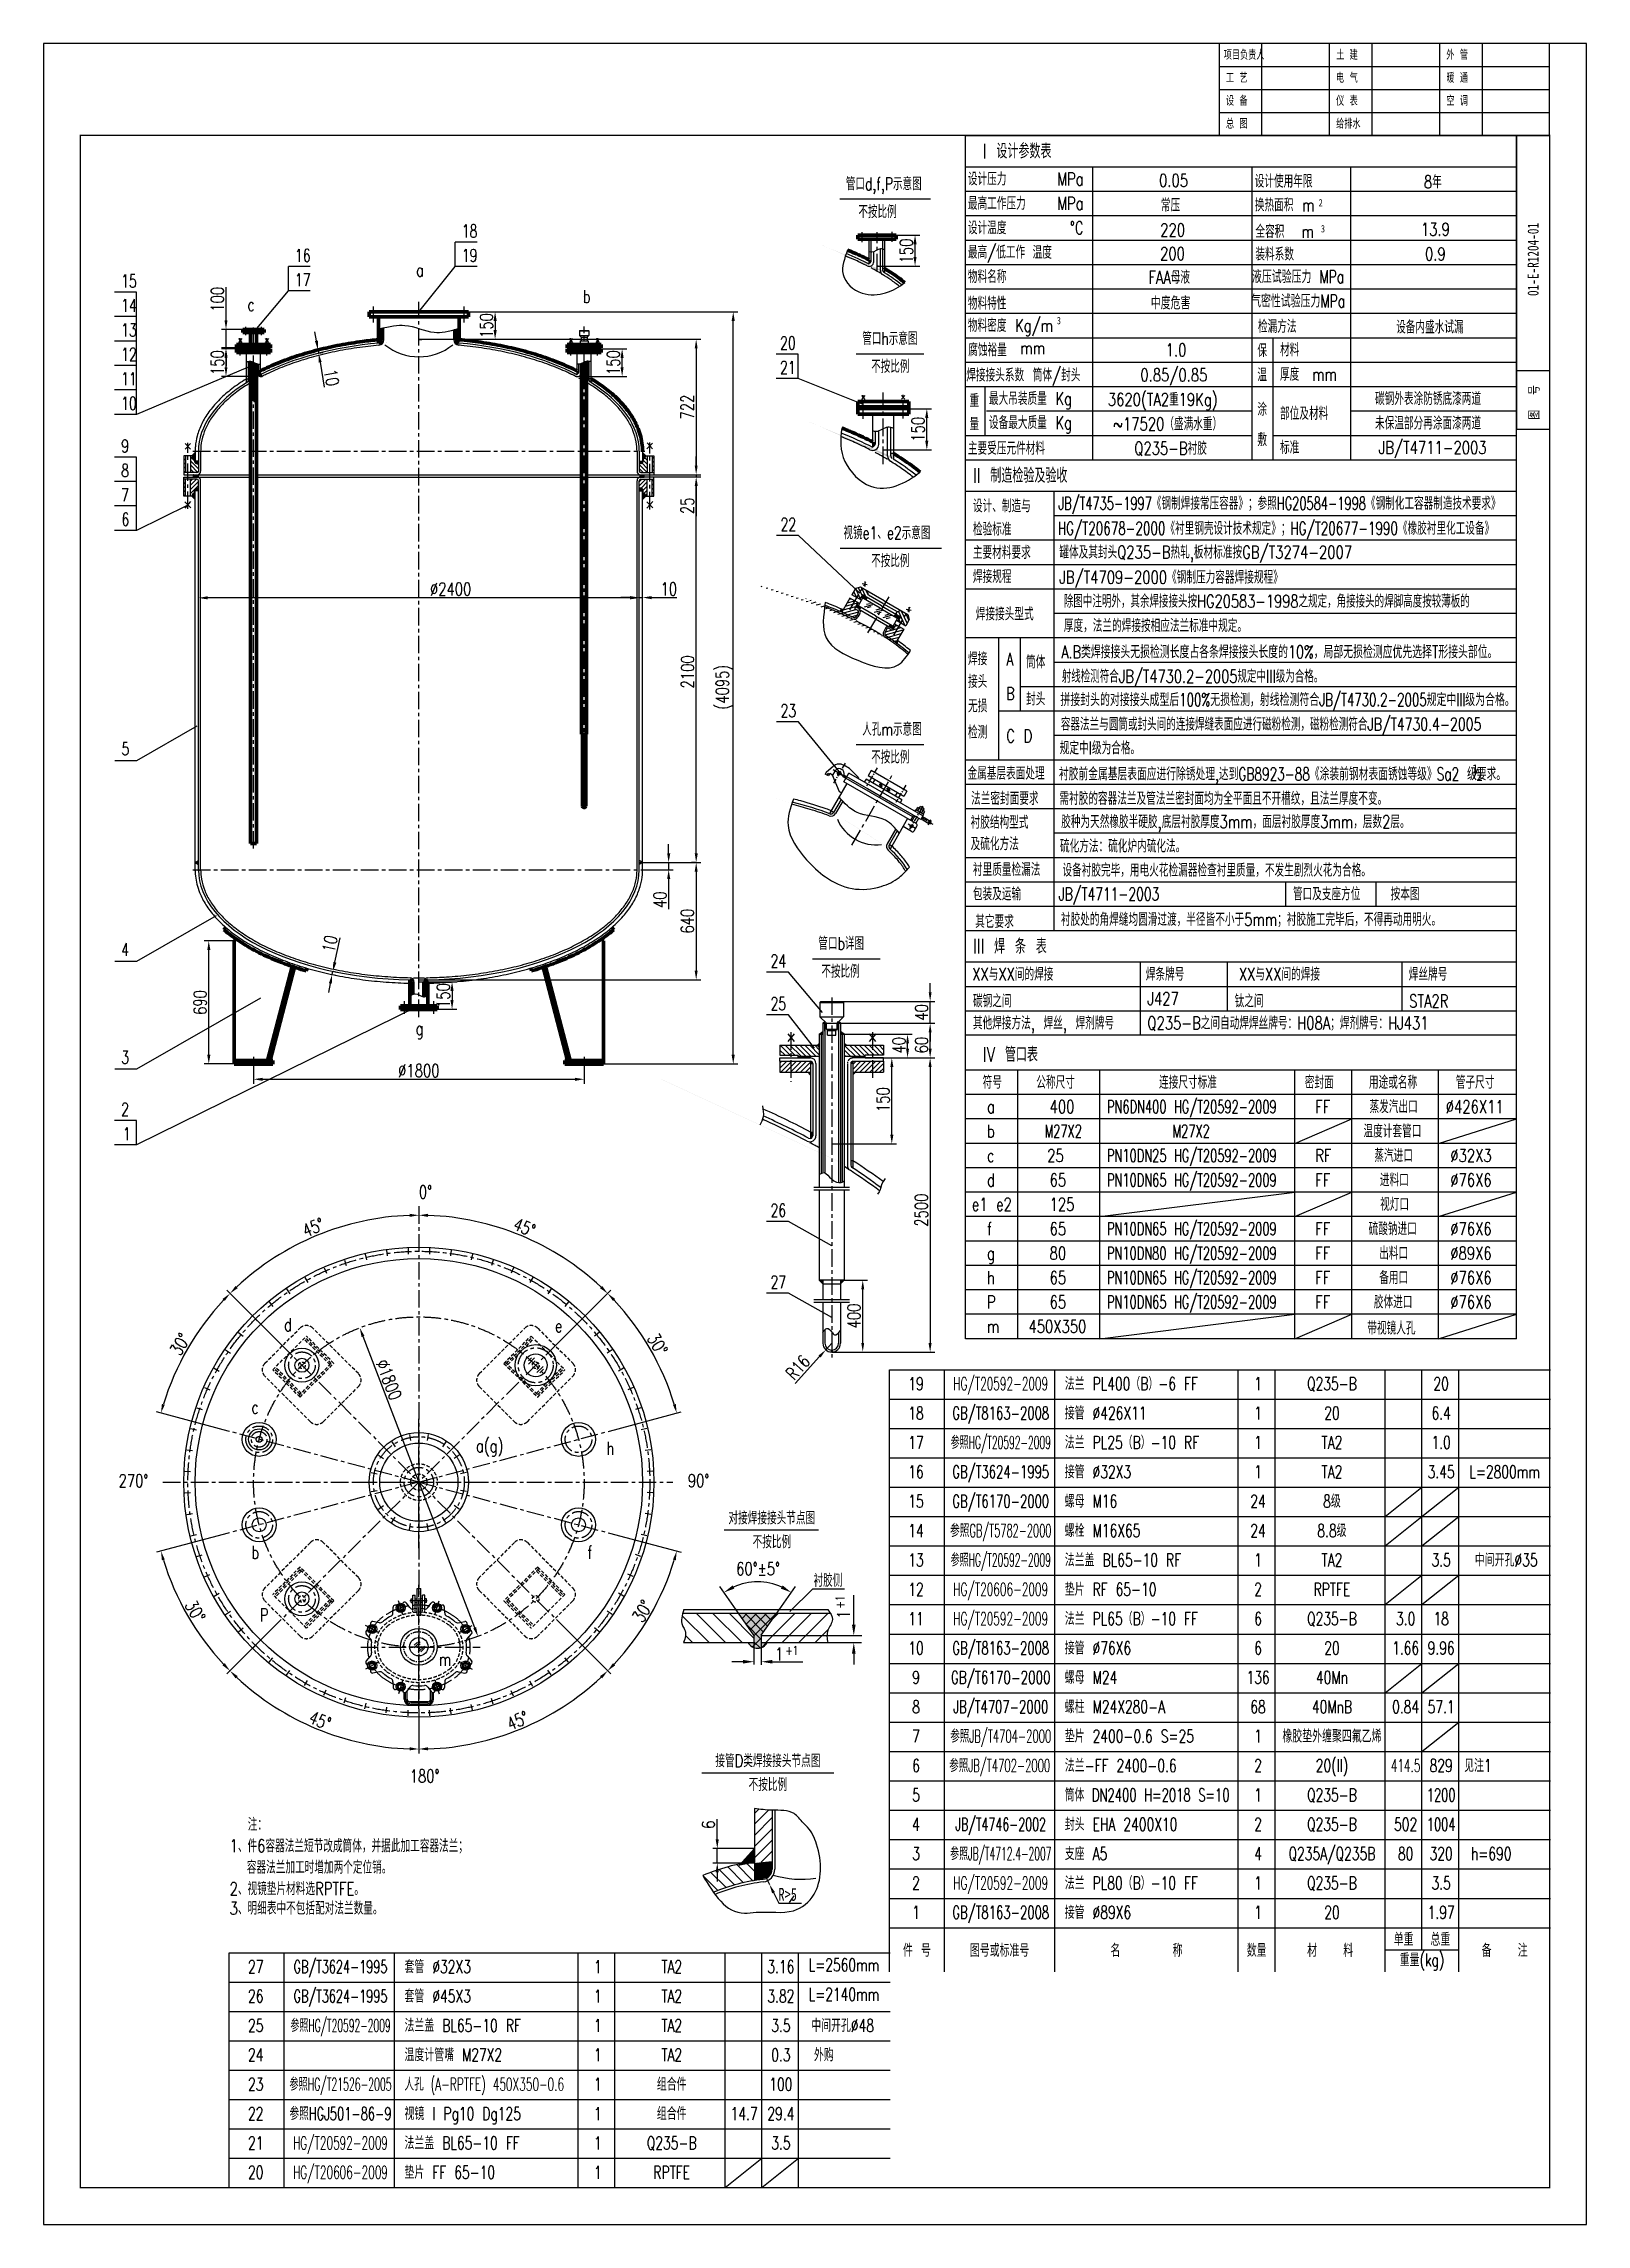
# Model space of a CAD drawing. Header units: millimetres. Extents: x 70651 to 79051, y -48346 to -36466.
import ezdxf
from ezdxf.enums import TextEntityAlignment as Align

# ---------------------------------------------------------------- set-up
doc = ezdxf.new("R2010")
doc.units = ezdxf.units.MM
for name, pattern in [('CENTER', [50.8, 31.75, -6.35, 6.35, -6.35]), ('DASHED', [19.05, 12.7, -6.35]), ('HIDDEN', [0.375, 0.25, -0.125]), ('PHANTOM', [63.5, 31.75, -6.35, 6.35, -6.35, 6.35, -6.35])]:
    doc.linetypes.add(name, pattern=pattern)
for name, color, linetype in [('1', 2, 'Continuous'), ('2', 1, 'Continuous'), ('BZCC', 7, 'Continuous'), ('hgj', 1, 'Continuous'), ('hgjy', 7, 'Continuous'), ('K1', 4, 'Continuous'), ('尺寸线', 4, 'Continuous')]:
    doc.layers.add(name, color=color, linetype=linetype)
doc.layers.add('CAXA0', color=7, linetype='Continuous', lineweight=70)
doc.styles.add('HZ', font='txt.shx', dxfattribs={"width": 0.75, "bigfont": 'hzfs.shx'})
doc.styles.add('hzfs', font='txt.shx', dxfattribs={"width": 0.75, "bigfont": 'hzfs.shx'})
doc.styles.add('ST', font='NSimSun.ttf', dxfattribs={"width": 0.75})
doc.styles.add('仿宋1', font='txt.shx', dxfattribs={"width": 0.7, "bigfont": 'hzfs.shx'})
doc.styles.add('汉字仿宋', font='txt.shx', dxfattribs={"width": 0.7071, "bigfont": 'hzfs.shx'})
doc.dimstyles.new('sheji', dxfattribs={"dimscale": 20, "dimtxt": 3.5, "dimasz": 2.5, "dimexe": 1.25, "dimexo": 0, "dimtad": 1, "dimdec": 0, "dimdsep": 46, "dimtxsty": 'hzfs', "dimcen": 2.5, "dimclrd": 4, "dimclre": 4, "dimclrt": 7, "dimadec": 0, "dimazin": 0, "dimtfac": 1, "dimtdec": 0, "dimtmove": 0, "dimatfit": 0, "dimldrblk": 'NONE', "dimfxl": 0, "dimarcsym": 0})
pattern_1 = [(15, (13129.746, -168.94), (-4.1087523, 15.3340725), [])]

msp = doc.modelspace()

# ---------------------------------------------------------------- texts
for s, height, style, width, p in [('项目负责人', 46.88, '仿宋1', 0.7, (77076.7, -36553.8)), ('土 建', 46.88, '仿宋1', 0.7, (77688.5, -36553.8)), ('外 管', 46.88, '仿宋1', 0.7, (78288.5, -36553.8)), ('工 艺', 46.88, '仿宋1', 0.7, (77088.5, -36678.8)), ('电 气', 46.88, '仿宋1', 0.7, (77688.5, -36678.8)), ('暖 通', 46.88, '仿宋1', 0.7, (78288.5, -36678.8)), ('设 备', 46.88, '仿宋1', 0.7, (77088.5, -36803.8)), ('仪 表', 46.88, '仿宋1', 0.7, (77688.5, -36803.8)), ('空 调', 46.88, '仿宋1', 0.7, (78288.5, -36803.8)), ('总 图', 46.88, '仿宋1', 0.7, (77088.5, -36928.8)), ('给排水', 46.88, '仿宋1', 0.7, (77688.5, -36928.8)), ('0.05', 70, 'hzfs', 0.75, (76724.4, -37246.8)), ('常压', 70, 'hzfs', 0.75, (76734.2, -37381.2)), ('18', 70, 'hzfs', 0.71, (72927.5, -37522)), ('220', 70, 'hzfs', 0.75, (76730.9, -37516.3)), ('13.9', 70, 'hzfs', 0.75, (78150.3, -37512.8)), ('16', 70, 'hzfs', 0.71, (72019.4, -37655.2)), ('19', 70, 'hzfs', 0.71, (72927.4, -37655.2)), ('200', 70, 'hzfs', 0.75, (76730, -37645.3)), ('0.9', 70, 'hzfs', 0.75, (78172.5, -37647.2)), ('15', 70, 'hzfs', 0.71, (71073.1, -37795)), ('17', 70, 'hzfs', 0.71, (72019.3, -37788.3)), ('14', 70, 'hzfs', 0.71, (71073.1, -37928.1)), ('13', 70, 'hzfs', 0.71, (71073.1, -38061.3)), ('检漏方法', 70, 'hzfs', 0.75, (77263, -38042)), ('12', 70, 'hzfs', 0.71, (71073.1, -38194.5)), ('20', 70, 'hzfs', 0.71, (74660.7, -38132.2)), ('21', 70, 'hzfs', 0.71, (74660.7, -38265.4)), ('11', 70, 'hzfs', 0.71, (71073.1, -38327.6)), ('10', 70, 'hzfs', 0.71, (71073, -38460.8)), ('9', 70, 'hzfs', 0.71, (71073.1, -38693.6)), ('8', 70, 'hzfs', 0.71, (71073.1, -38826.7)), ('7', 70, 'hzfs', 0.71, (71073.1, -38959.9)), ('6', 70, 'hzfs', 0.71, (71074.7, -39093.1)), ('22', 70, 'hzfs', 0.71, (74663.3, -39120.5)), ('23', 70, 'hzfs', 0.71, (74663.3, -40135.6)), ('5', 70, 'hzfs', 0.71, (71074.7, -40343.1)), ('金属基层表面处理', 70, 'hzfs', 0.75, (75681.5, -40476.3)), ('衬胶前金属基层表面应进行除锈处理,达到GB8923-88《涂装前钢材表面锈蚀等级》Sa2 级要求。', 70, 'hzfs', 0.69, (76179.4, -40479.9)), ('法兰密封面要求', 70, 'hzfs', 0.75, (75701, -40613.6)), ('需衬胶的容器法兰及管法兰密封面均为全平面且不开槽纹，且法兰厚度不变。', 70, 'hzfs', 0.75, (76181.8, -40613.6)), ('4', 70, 'hzfs', 0.71, (71073.5, -41436.4)), ('24', 70, 'hzfs', 0.71, (74608.7, -41498.7)), ('25', 70, 'hzfs', 0.71, (74608.7, -41731.5)), ('3', 70, 'hzfs', 0.71, (71073.3, -42023.5)), ('2', 70, 'hzfs', 0.71, (71073.1, -42307.1)), ('1', 70, 'hzfs', 0.71, (71082.7, -42440.3)), ('26', 70, 'hzfs', 0.71, (74608.7, -42857.5)), ('27', 70, 'hzfs', 0.71, (74608.7, -43248.1)), ('衬胶侧', 70, 'hzfs', 0.71, (74843.3, -44873.3)), ('注：', 70, 'hzfs', 0.75, (71762.4, -46202.8)), ('1、件6容器法兰短节改成筒体，并据此加工容器法兰； ', 70, 'hzfs', 0.75, (71663.8, -46319.4)), ('  容器法兰加工时增加两个定位销。', 70, 'hzfs', 0.75, (71663.8, -46436.1)), ('2、视镜垫片材料选RPTFE。', 70, 'hzfs', 0.75, (71663.8, -46552.8)), ('3、明细表中不包括配对法兰数量。', 70, 'hzfs', 0.75, (71663.8, -46659))]:
    msp.add_text(s, height=height, dxfattribs=dict(style=style, width=width)).set_placement(p)
at = {"style": 'hzfs'}
for s, height, width, p in [(' I 设计参数表', 80, 0.75, (75711, -37051.8)), ('设计压力', 70, 0.75, (75683.4, -37203.8)), ('设计使用年限', 70, 0.75, (77245.2, -37215.8)), ('8年', 70, 0.75, (78166.7, -37219.3)), ('最高工作压力', 70, 0.75, (75683.4, -37336.8)), ('换热面积 m', 70, 0.75, (77246, -37345.3)), ('设计温度', 70, 0.75, (75683.4, -37469.8)), ('全容积  m', 70, 0.75, (77248.9, -37489.8)), ('最高/低工作', 70, 0.75, (75683.4, -37602.8)), ('温度', 70, 0.75, (76035.7, -37603.4)), ('装料系数', 70, 0.75, (77248.9, -37613.5)), ('a', 70, 0.75, (72678.6, -37700.4)), ('物料名称', 70, 0.75, (75683.4, -37735.8)), ('FAA母液', 70, 0.75, (76666.4, -37739.3)), ('液压试验压力 MPa', 70, 0.7, (77230.5, -37736.2)), ('c', 70, 0.75, (71760.6, -37887.7)), ('物料特性', 70, 0.75, (75683.4, -37880.9)), ('中度危害', 70, 0.7, (76679.5, -37879.3)), ('气密性试验压力MPa', 70, 0.7, (77225.6, -37868.8)), ('物料密度 Kg/m', 70, 0.75, (75683.4, -38001.8)), ('设备内盛水试漏  ', 70, 0.75, (78015.2, -38010.6)), ('腐蚀裕量', 70, 0.75, (75685.4, -38134.8)), ('1.0', 70, 0.75, (76760.7, -38134.8)), ('材料', 70, 0.75, (77383, -38134.8)), ('焊接接头系数 筒体/封头', 70, 0.75, (75674.8, -38272)), ('0.85/0.85', 70, 0.75, (76622.7, -38270.9)), ('厚度', 70, 0.75, (77383, -38267.8)), ('最大吊装质量 Kg', 70, 0.75, (75798.2, -38400)), ('碳钢外表涂防锈底漆两道', 70, 0.75, (77900.2, -38400.8)), ('设备最大质量 Kg', 70, 0.75, (75798.2, -38531.3)), ('部位及材料', 70, 0.75, (77383, -38481.2)), ('未保温部分再涂面漆两道', 70, 0.75, (77900.2, -38533.8)), ('主要受压元件材料', 70, 0.75, (75683.4, -38671)), (' Q235-B衬胶', 70, 0.75, (76543, -38671)), ('标准', 70, 0.75, (77383, -38666.8)), ('JB/T4711-2003', 70, 0.75, (77920.3, -38666.8)), ('II 制造检验及验收', 80, 0.75, (75711, -38818.8)), ('设计、制造与', 70, 0.75, (75711, -38984.9)), ('JB/T4735-1997《钢制焊接常压容器》；参照HG20584-1998《钢制化工容器制造技术要求》', 70, 0.65, (76176.3, -38970.8)), ('检验标准', 70, 0.75, (75711, -39111.5)), ('HG/T20678-2000《衬里钢壳设计技术规定》；HG/T20677-1990《橡胶衬里化工设备》', 70, 0.68, (76173.6, -39106.9)), ('主要材料要求', 70, 0.75, (75711, -39238.6)), ('罐体及其封头Q235-B热轧,板材标准按GB/T3274-2007', 70, 0.75, (76181.5, -39236.8)), ('焊接规程', 70, 0.75, (75711, -39369.8)), ('JB/T4709-2000《钢制压力容器焊接规程》', 70, 0.75, (76180.8, -39373.3)), ('焊接接头型式', 70, 0.75, (75726.4, -39573.4)), ('除图中注明外，其余焊接接头按HG20583-1998之规定，角接接头的焊脚高度按较薄板的', 70, 0.74, (76205.9, -39503.8)), ('厚度，法兰的焊接按相应法兰标准中规定。', 70, 0.75, (76205.9, -39636.8)), ('焊接', 70, 0.75, (75684.2, -39817.5)), ('筒体', 70, 0.75, (76000.3, -39835.3)), ('A.B类焊接接头无损检测长度占各条焊接接头长度的10%，局部无损检测应优先选择T形接头部位。', 70, 0.73, (76192.1, -39779.9)), ('接头', 70, 0.75, (75684.2, -39941.5)), ('射线检测符合JB/T4730.2-2005规定中III级为合格。', 70, 0.74, (76194.4, -39912.8)), ('无损', 70, 0.75, (75684.2, -40074.5)), ('封头', 70, 0.75, (76000.3, -40036.8)), ('拼接封头的对接接头成型后100%无损检测，射线检测符合JB/T4730.2-2005规定中III级为合格。', 70, 0.67, (76187.2, -40040.6)), ('容器法兰与圆筒或封头间的连接焊缝表面应进行磁粉检测，磁粉检测符合JB/T4730.4-2005', 70, 0.71, (76189.4, -40173.8)), ('检测', 70, 0.75, (75684.2, -40217.8)), ('C D', 70, 0.75, (75892.8, -40238.3)), ('规定中I级为合格。', 70, 0.75, (76183.6, -40303.8)), ('衬胶结构型式', 70, 0.75, (75698.3, -40708.4)), ('胶种为天然橡胶半硬胶,底层衬胶厚度3mm，面层衬胶厚度3mm，层数2层。', 70, 0.75, (76191.4, -40705.2)), ('及硫化方法', 70, 0.75, (75698.3, -40826)), ('硫化方法：硫化炉内硫化法。', 70, 0.75, (76184.8, -40837.9)), ('衬里质量检漏法', 70, 0.75, (75711, -40965.8)), ('设备衬胶完毕，用电火花检漏器检查衬里质量，不发生剧烈火花为合格。', 70, 0.75, (76198.3, -40969.3)), ('包装及运输', 70, 0.75, (75711, -41098.8)), ('JB/T4711-2003', 70, 0.7, (76177.4, -41098.8)), ('管口及支座方位', 70, 0.75, (77453.2, -41098.8)), ('按本图', 70, 0.75, (77985.3, -41098.8)), ('其它要求', 70, 0.75, (75723.5, -41249.1)), ('衬胶处的角焊缝均圆滑过渡，半径皆不小于5mm；衬胶施工完毕后，不得再动用明火。', 70, 0.75, (76190.2, -41237.5)), ('III 焊 条 表 ', 80, 0.75, (75711, -41383.8)), ('XX与XX间的焊接', 70, 0.75, (75706.7, -41535.8)), ('焊条牌号', 70, 0.75, (76652.1, -41535.8)), ('XX与XX间的焊接', 70, 0.75, (77158.5, -41535.8)), ('焊丝牌号', 70, 0.75, (78083.9, -41535.8)), ('碳钢之间', 70, 0.75, (75711, -41681.8)), ('J427', 70, 0.75, (76661, -41668.8)), ('钛之间', 70, 0.75, (77136, -41681.8)), ('STA2R', 70, 0.75, (78086, -41681.8)), ('其他焊接方法, 焊丝, 焊剂牌号', 70, 0.75, (75711, -41801.8)), ('Q235-B之间自动焊焊丝牌号：H08A；焊剂牌号：HJ431', 70, 0.75, (76661, -41801.8)), ('g', 70, 0.75, (72676.2, -41831.4)), (' IV 管口表', 80, 0.75, (75711, -41972.8)), ('符号', 70, 0.75, (75764.1, -42124.8)), ('公称尺寸', 70, 0.75, (76055.9, -42124.8)), ('连接尺寸标准', 70, 0.75, (76724.5, -42124.8)), ('密封面', 70, 0.75, (77518, -42124.8)), ('用途或名称', 70, 0.75, (77867.3, -42124.8)), ('管子尺寸', 70, 0.75, (78340.2, -42124.8)), ('a', 70, 0.75, (75787.5, -42257.8)), ('400', 70, 0.75, (76128.5, -42257.8)), ('PN6DN400 HG/T20592-2009', 70, 0.65, (76441, -42257.8)), ('FF', 70, 0.75, (77574.9, -42257.8)), ('蒸发汽出口', 70, 0.75, (77870.3, -42257.8)), ('%%C426X11', 70, 0.75, (78285.8, -42257.8)), ('b', 70, 0.75, (75787.5, -42390.8)), ('M27X2', 70, 0.65, (76101.4, -42390.8)), ('M27X2', 70, 0.65, (76797.7, -42390.8)), ('温度计套管口', 70, 0.75, (77837.6, -42390.8)), ('c', 70, 0.75, (75787.5, -42523.8)), ('PN10DN25 HG/T20592-2009', 70, 0.65, (76441, -42523.8)), ('RF', 70, 0.75, (77574.9, -42523.8)), ('蒸汽进口', 70, 0.75, (77896.8, -42523.8)), ('%%C32X3', 70, 0.75, (78310.2, -42523.8)), ('d', 70, 0.75, (75787.5, -42656.8)), ('65', 70, 0.75, (76128.5, -42656.8)), ('PN10DN65 HG/T20592-2009', 70, 0.65, (76441, -42656.8)), ('FF', 70, 0.75, (77574.9, -42656.8)), ('进料口', 70, 0.75, (77926.7, -42656.8)), ('%%C76X6', 70, 0.75, (78310.2, -42656.8)), ('0%%d', 70, 0.75, (72694.1, -42722.1)), ('e1 e2', 70, 0.75, (75705, -42789.8)), ('125', 70, 0.75, (76128.5, -42789.8)), ('视灯口', 70, 0.75, (77928.5, -42789.8)), ('PN10DN65 HG/T20592-2009', 70, 0.65, (76441, -42922.8)), ('硫酸钠进口', 70, 0.75, (77865.3, -42922.8)), ('f', 70, 0.75, (75787.5, -42922.8)), ('65', 70, 0.75, (76128.5, -42922.8)), ('FF', 70, 0.75, (77574.9, -42922.8)), ('%%C76X6', 70, 0.75, (78310.2, -42922.8)), ('g', 70, 0.75, (75787.5, -43055.8)), ('80', 70, 0.75, (76128.5, -43055.8)), ('PN10DN80 HG/T20592-2009', 70, 0.65, (76441, -43055.8)), ('FF', 70, 0.75, (77574.9, -43055.8)), ('出料口', 70, 0.75, (77923.1, -43055.8)), ('%%C89X6', 70, 0.75, (78310.2, -43055.8)), ('h', 70, 0.75, (75787.5, -43188.8)), ('65', 70, 0.75, (76128.5, -43188.8)), ('PN10DN65 HG/T20592-2009', 70, 0.65, (76441, -43188.8)), ('FF', 70, 0.75, (77574.9, -43188.8)), ('备用口', 70, 0.75, (77923.1, -43188.8)), ('%%C76X6', 70, 0.75, (78310.2, -43188.8)), ('P', 70, 0.75, (75787.5, -43321.8)), ('65', 70, 0.75, (76128.5, -43321.8)), ('PN10DN65 HG/T20592-2009', 70, 0.65, (76441, -43321.8)), ('FF', 70, 0.75, (77574.9, -43321.8)), ('胶体进口', 70, 0.75, (77893.9, -43321.8)), ('%%C76X6', 70, 0.75, (78310.2, -43321.8)), ('d', 70, 0.75, (71959.6, -43445.4)), ('e', 70, 0.75, (73435.1, -43451.7)), ('m', 70, 0.75, (75787.5, -43454.8)), ('450X350', 70, 0.75, (76013.3, -43454.8)), ('带视镜人孔', 70, 0.75, (77858.2, -43464)), ('c', 70, 0.75, (71782, -43894.8)), ('a(g)', 70, 0.75, (73005.1, -44105.1)), ('h', 70, 0.75, (73715.1, -44118.4)), ('270%%d', 70, 0.75, (71059.2, -44295.5)), ('90%%d', 70, 0.75, (74158.5, -44294.8)), ('b', 70, 0.75, (71782, -44685.7)), ('f', 70, 0.75, (73611.4, -44685.7)), ('P', 70, 0.75, (71827.6, -45027)), ('m', 70, 0.75, (72802.7, -45268.2)), ('180%%d', 70, 0.75, (72644.5, -45904.1))]:
    msp.add_text(s, height=height, dxfattribs=dict(at, width=width)).set_placement(p, align=Align.MIDDLE_LEFT)
at = {"style": 'hzfs', "width": 0.75}
for s, p in [('MPa', (76313.1, -37203.8)), ('MPa', (76313.1, -37336.8)), ('%%DC', (76313.1, -37469.8)), ('mm', (76104, -38123.8)), ('mm', (77693, -38267.8))]:
    msp.add_text(s, height=70, dxfattribs=at).set_placement(p, align=Align.MIDDLE_RIGHT)
for s, height, width, p in [('2', 40, 0.75, (77593.3, -37352.9)), ('3', 40, 0.75, (77605.7, -37494.6)), ('3', 40, 0.75, (76167.8, -37995.2)), ('R>5', 70, 0.7, (74652.2, -46583.3))]:
    msp.add_text(s, height=height, dxfattribs=dict(width=width)).set_placement(p)
at = {"style": 'ST', "width": 0.75}
msp.add_text('01-E-R1204-01', height=60, rotation=90, dxfattribs=at).set_placement((78760.7, -37642.2), align=Align.MIDDLE_CENTER)
at = {"style": 'hzfs', "width": 0.75}
for s, p in [('保', (77286, -38134.8)), ('温', (77286, -38267.8)), ('重', (75718.2, -38407.8)), ('涂', (77286, -38455)), ('涂', (77286, -38455)), ('量', (75718.2, -38536.8)), ('敷', (77286, -38621.1)), ('敷', (77286, -38621.1))]:
    msp.add_text(s, height=70, dxfattribs=at).set_placement(p, align=Align.MIDDLE)
at = {"color": 0, "style": 'hzfs', "width": 0.75}
for s, p in [('3620(TA2重19Kg)', (76445.7, -38440.1)), ('~17520（盛满水重）', (76474.2, -38573.1))]:
    msp.add_text(s, height=70, dxfattribs=at).set_placement(p)
at = {"color": 7, "style": 'HZ', "width": 0.75}
msp.add_text('图  号', height=60, rotation=90, dxfattribs=at).set_placement((78797.6, -38515))
for s, p in [('1', (78428.9, -40442.1)), ('2', (78451.5, -40482.6))]:
    msp.add_text(s, height=50).set_placement(p)
at = {"color": 0, "style": 'hzfs', "width": 0.75}
msp.add_text('25', height=70, dxfattribs=at).set_placement((76115, -42523.8), align=Align.MIDDLE_LEFT)
at = {"color": 7, "style": 'HZ', "width": 0.75}
for s, p in [('对接焊接接头节点图', (74616, -44533.4)), ('不按比例', (74616, -44663.4)), ('接管D类焊接接头节点图', (74594.3, -45855.8)), ('不按比例', (74594.3, -45985.8))]:
    msp.add_text(s, height=70, dxfattribs=at).set_placement(p, align=Align.CENTER)
at = {"color": 7, "linetype": 'ByBlock', "style": 'hzfs', "width": 0.75}
msp.add_text('60%%d%%p5%%d', height=70, dxfattribs=at).set_placement((74540.9, -44774.8), align=Align.MIDDLE)
for s, height, p in [('+1', 48, (74987.3, -44955.7)), ('1', 70, (75006.4, -45024.6))]:
    msp.add_text(s, height=height, rotation=90, dxfattribs=at).set_placement(p, align=Align.MIDDLE_CENTER)
for s, height, p in [('1', 70, (74656.2, -45238.7)), ('+1', 48, (74725.1, -45219.6))]:
    msp.add_text(s, height=height, dxfattribs=at).set_placement(p, align=Align.MIDDLE_CENTER)
at = {"layer": '尺寸线', "color": 7}
for s, style, width, p in [('管口d,f,P示意图', '汉字仿宋', 0.7071, (75019, -37230.1)), ('不按比例', '汉字仿宋', 0.7071, (75087.6, -37382.3)), ('b', '汉字仿宋', 0.7071, (73587.7, -37844.1)), ('管口h示意图', '汉字仿宋', 0.7071, (75108.4, -38072.8)), ('不按比例', '汉字仿宋', 0.7071, (75157.2, -38225.1)), ('视镜e1、e2示意图', '汉字仿宋', 0.7071, (75005.9, -39131.4)), ('不按比例', '汉字仿宋', 0.7071, (75157.2, -39283.7)), ('A', '汉字仿宋', 0.7071, (75892.8, -39819.4)), ('B', '汉字仿宋', 0.7071, (75892.8, -40007)), ('人孔m示意图', '汉字仿宋', 0.7071, (75108.4, -40201.3)), ('不按比例', '汉字仿宋', 0.7071, (75157.2, -40353.5)), ('管口b详图', '汉字仿宋', 0.7071, (74869.6, -41368.4)), ('不按比例', '汉字仿宋', 0.7071, (74886.4, -41520.6)), ('法兰 PL400（B）-6 FF', '仿宋1', 0.7, (76211, -43766.8)), ('接管 %%C426X11', '仿宋1', 0.7, (76211, -43926.8)), ('法兰 PL25（B）-10 RF', '仿宋1', 0.7, (76211, -44086.8)), ('接管 %%C32X3', '仿宋1', 0.7, (76211, -44246.8)), ('螺母 M16', '仿宋1', 0.7, (76211, -44406.8)), ('螺栓 M16X65', '仿宋1', 0.7, (76211, -44566.8)), ('法兰盖 BL65-10 RF', '仿宋1', 0.7, (76211, -44726.8)), ('垫片 RF 65-10 ', '仿宋1', 0.7, (76211, -44886.8)), ('法兰 PL65（B）-10 FF', '仿宋1', 0.7, (76211, -45046.8)), ('接管 %%C76X6', '仿宋1', 0.7, (76211, -45206.8)), ('螺母 M24', '仿宋1', 0.7, (76211, -45366.8)), ('螺柱 M24X280-A', '仿宋1', 0.7, (76211, -45526.8)), ('垫片 2400-0.6 S=25', '仿宋1', 0.7, (76211, -45686.8)), ('法兰-FF 2400-0.6', '仿宋1', 0.7, (76211, -45846.8)), ('筒体 DN2400 H=2018 S=10', '仿宋1', 0.66, (76211, -46006.8)), ('封头 EHA 2400X10', '仿宋1', 0.7, (76211, -46166.8)), ('支座 A5', '仿宋1', 0.7, (76211, -46326.8)), ('法兰 PL80（B）-10 FF', '仿宋1', 0.7, (76211, -46486.8)), ('接管 %%C89X6', '仿宋1', 0.7, (76211, -46646.8)), ('套管 %%C32X3', '仿宋1', 0.7, (72616, -46942.8)), ('套管 %%C45X3', '仿宋1', 0.7, (72616, -47102.8)), ('法兰盖 BL65-10 RF', '仿宋1', 0.7, (72616, -47262.8)), ('温度计管嘴 M27X2', '仿宋1', 0.7, (72616, -47422.8)), ('人孔 (A-RPTFE) 450X350-0.6', '仿宋1', 0.6, (72616, -47582.8)), ('视镜 I Pg10 Dg125', '仿宋1', 0.7, (72616, -47742.8)), ('法兰盖 BL65-10 FF', '仿宋1', 0.7, (72616, -47902.8)), ('垫片 FF 65-10 ', '仿宋1', 0.7, (72616, -48062.8))]:
    msp.add_text(s, height=70, dxfattribs=dict(at, style=style, width=width)).set_placement(p, align=Align.MIDDLE_LEFT)
at = {"layer": '尺寸线', "color": 7, "style": '仿宋1'}
for s, width, p in [('19', 0.7, (75401.1, -43766.8)), ('HG/T20592-2009', 0.6, (75862.4, -43766.8)), ('1', 0.7, (77263.3, -43766.8)), ('Q235-B', 0.7, (77665.8, -43766.8)), ('20', 0.7, (78260.3, -43766.8)), ('18', 0.7, (75401.1, -43926.8)), ('GB/T8163-2008', 0.66, (75862.4, -43926.8)), ('1', 0.7, (77263.3, -43926.8)), ('20', 0.7, (77665.8, -43926.8)), ('6.4', 0.7, (78260.3, -43926.8)), ('17', 0.7, (75401.1, -44086.8)), ('参照HG/T20592-2009', 0.52, (75862.4, -44086.8)), ('1', 0.7, (77263.3, -44086.8)), ('TA2', 0.7, (77665.8, -44086.8)), ('1.0', 0.7, (78260.3, -44086.8)), ('16', 0.7, (75401.1, -44246.8)), ('GB/T3624-1995', 0.66, (75862.4, -44246.8)), ('1', 0.7, (77263.3, -44246.8)), ('TA2', 0.7, (77665.8, -44246.8)), ('3.45', 0.7, (78260.3, -44246.8)), ('L=2800mm', 0.7, (78605.8, -44246.8)), ('15', 0.7, (75401.1, -44406.8)), ('GB/T6170-2000', 0.66, (75862.4, -44406.8)), ('24', 0.7, (77263.3, -44406.8)), ('8级', 0.7, (77665.8, -44406.8)), ('14', 0.7, (75401.1, -44566.8)), ('参照GB/T5782-2000', 0.56, (75862.4, -44566.8)), ('24', 0.7, (77263.3, -44566.8)), ('8.8级', 0.7, (77665.8, -44566.8)), ('13', 0.7, (75401.1, -44726.8)), ('参照HG/T20592-2009', 0.52, (75862.4, -44726.8)), ('1', 0.7, (77263.3, -44726.8)), ('TA2', 0.7, (77665.8, -44726.8)), ('3.5', 0.7, (78260.3, -44726.8)), ('中间开孔%%c35', 0.7, (78614.6, -44726.8)), ('12', 0.7, (75401.1, -44886.8)), ('HG/T20606-2009', 0.6, (75862.4, -44886.8)), ('2', 0.7, (77263.3, -44886.8)), ('RPTFE', 0.7, (77665.8, -44886.8)), ('11', 0.7, (75401.1, -45046.8)), ('HG/T20592-2009', 0.6, (75862.4, -45046.8)), ('6', 0.7, (77263.3, -45046.8)), ('Q235-B', 0.7, (77665.8, -45046.8)), ('3.0', 0.7, (78067, -45046.8)), ('18', 0.7, (78260.3, -45046.8)), ('10', 0.7, (75401.1, -45206.8)), ('GB/T8163-2008', 0.66, (75862.4, -45206.8)), ('6', 0.7, (77263.3, -45206.8)), ('20', 0.7, (77665.8, -45206.8)), ('1.66', 0.7, (78067, -45206.8)), ('9.96', 0.7, (78260.3, -45206.8)), ('9', 0.7, (75401.1, -45366.8)), ('GB/T6170-2000', 0.68, (75862.4, -45366.8)), ('136', 0.7, (77263.3, -45366.8)), ('40Mn', 0.7, (77665.8, -45366.8)), ('8', 0.7, (75401.1, -45526.8)), ('JB/T4707-2000', 0.66, (75862.4, -45526.8)), ('68', 0.7, (77263.3, -45526.8)), ('40MnB', 0.7, (77665.8, -45526.8)), ('0.84', 0.7, (78067, -45526.8)), ('57.1', 0.7, (78260.3, -45526.8)), ('7', 0.7, (75401.1, -45686.8)), ('参照JB/T4704-2000', 0.57, (75862.4, -45686.8)), ('1', 0.7, (77263.3, -45686.8)), ('橡胶垫外缠聚四氟乙烯', 0.7, (77665.8, -45686.8)), ('6', 0.7, (75401.1, -45846.8)), ('参照JB/T4702-2000', 0.57, (75856.8, -45846.8)), ('2', 0.7, (77263.3, -45846.8)), ('20(II)', 0.7, (77665.8, -45846.8)), ('414.5', 0.6, (78067, -45846.8)), ('829', 0.7, (78260.3, -45846.8)), ('见注1', 0.7, (78460.3, -45846.8)), ('5', 0.7, (75401.1, -46006.8)), ('1', 0.7, (77263.3, -46006.8)), ('Q235-B', 0.7, (77665.8, -46006.8)), ('1200', 0.65, (78260.3, -46006.8)), ('4', 0.7, (75401.1, -46166.8)), ('JB/T4746-2002', 0.63, (75862.4, -46166.8)), ('2', 0.7, (77263.3, -46166.8)), ('Q235-B', 0.7, (77665.8, -46166.8)), ('502', 0.7, (78067, -46166.8)), ('1004', 0.65, (78260.3, -46166.8)), ('3', 0.7, (75401.1, -46326.8)), ('参照JB/T4712.4-2007', 0.52, (75862.4, -46326.8)), ('4', 0.7, (77263.3, -46326.8)), ('Q235A/Q235B', 0.7, (77665.8, -46326.8)), ('80', 0.7, (78067, -46326.8)), ('320', 0.7, (78260.3, -46326.8)), ('h=690', 0.7, (78533.2, -46326.8)), ('HG/T20592-2009', 0.6, (75862.4, -46486.8)), ('2', 0.7, (75401.1, -46486.8)), ('1', 0.7, (77263.3, -46486.8)), ('Q235-B', 0.7, (77665.8, -46486.8)), ('3.5', 0.7, (78260.3, -46486.8)), ('1', 0.7, (75401.1, -46646.8)), ('GB/T8163-2008', 0.66, (75862.4, -46646.8)), ('1', 0.7, (77263.3, -46646.8)), ('20', 0.7, (77665.8, -46646.8)), ('1.97', 0.7, (78260.3, -46646.8)), ('27', 0.7, (71806.1, -46942.8)), ('GB/T3624-1995', 0.64, (72267.4, -46942.8)), ('1', 0.7, (73668.3, -46942.8)), ('TA2', 0.7, (74070.8, -46942.8)), ('3.16', 0.7, (74665.3, -46942.8)), ('26', 0.7, (71806.1, -47102.8)), ('GB/T3624-1995', 0.64, (72267.4, -47102.8)), ('1', 0.7, (73668.3, -47102.8)), ('TA2', 0.7, (74070.8, -47102.8)), ('3.82', 0.7, (74665.3, -47102.8)), ('25', 0.7, (71806.1, -47262.8)), ('参照HG/T20592-2009', 0.52, (72267.4, -47262.8)), ('1', 0.7, (73668.3, -47262.8)), ('TA2', 0.7, (74070.8, -47262.8)), ('3.5', 0.7, (74665.3, -47262.8)), ('中间开孔%%c48', 0.7, (75001.5, -47262.8)), ('24', 0.7, (71806.1, -47422.8)), ('1', 0.7, (73668.3, -47422.8)), ('TA2', 0.7, (74070.8, -47422.8)), ('0.3', 0.7, (74665.3, -47422.8)), ('23', 0.7, (71806.1, -47582.8)), ('参照HG/T21526-2005', 0.53, (72267.4, -47582.8)), ('1', 0.7, (73668.3, -47582.8)), ('组合件', 0.7, (74070.8, -47582.8)), ('100', 0.7, (74665.3, -47582.8)), ('22', 0.7, (71806.1, -47742.8)), ('参照HGJ501-86-9', 0.65, (72267.4, -47742.8)), ('1', 0.7, (73668.3, -47742.8)), ('组合件', 0.7, (74070.8, -47742.8)), ('14.7', 0.7, (74465.3, -47742.8)), ('29.4', 0.7, (74665.3, -47742.8)), ('21', 0.7, (71806.1, -47902.8)), ('HG/T20592-2009', 0.6, (72267.4, -47902.8)), ('1', 0.7, (73668.3, -47902.8)), ('Q235-B', 0.7, (74070.8, -47902.8)), ('3.5', 0.7, (74665.3, -47902.8)), ('20', 0.7, (71806.1, -48062.8)), ('HG/T20606-2009', 0.6, (72267.4, -48062.8)), ('1', 0.7, (73668.3, -48062.8)), ('RPTFE', 0.7, (74070.8, -48062.8))]:
    msp.add_text(s, height=70, dxfattribs=dict(at, width=width)).set_placement(p, align=Align.MIDDLE_CENTER)
at = {"layer": '尺寸线', "color": 7, "style": '仿宋1', "width": 0.7}
for s, p in [('单重', (78056, -46790.3)), ('总重', (78256, -46790.3)), ('件 号', (75406, -46850.3)), ('图号或标准号', (75856, -46850.3)), ('名      称', (76656, -46850.3)), ('数量', (77256, -46850.3)), ('材   料', (77656, -46850.3)), ('重量(kg)', (78156, -46910.3)), ('备   注', (78606, -46850.3))]:
    msp.add_text(s, height=70, dxfattribs=at).set_placement(p, align=Align.MIDDLE)
at = {"layer": '尺寸线', "color": 0, "style": '仿宋1', "width": 0.7}
for s, p in [('L=2560mm', (75008.5, -46932.7)), ('L=2140mm', (75008.5, -47092.7)), ('外购 ', (74921, -47422.8))]:
    msp.add_text(s, height=70, dxfattribs=at).set_placement(p, align=Align.MIDDLE_CENTER)

# ---------------------------------------------------------------- blocks, each defined once
blk = doc.blocks.new('*D303')
at = {"color": 4, "lineweight": -2}
for p, q in [((75361, -38455), (75485, -38455)), ((75460, -38630), (75460, -38505)), ((75222, -38680), (75485, -38680))]:
    blk.add_line(p, q, dxfattribs=at)
at = {"color": 4}
for points in [[(75451, -38505), (75468, -38505), (75460, -38455)], [(75451, -38630), (75468, -38630), (75460, -38680)]]:
    blk.add_solid(points, dxfattribs=at)
at = {"layer": 'Defpoints', "color": 0}
for p in [(75361, -38455), (75460, -38455), (75222, -38680)]:
    blk.add_point(p, dxfattribs=at)
at = {"color": 7, "insert": (75412, -38567), "char_height": 70, "attachment_point": 5, "rotation": 90, "style": 'hzfs'}
blk.add_mtext('150', dxfattribs=at)
blk = doc.blocks.new('_None')
blk = doc.blocks.new('*D302')
at = {"color": 4, "lineweight": -2}
for p, q in [((73686, -38129), (73826, -38129)), ((73801, -38229), (73801, -38179)), ((73599, -38279), (73826, -38279))]:
    blk.add_line(p, q, dxfattribs=at)
at = {"color": 4}
for points in [[(73792, -38179), (73809, -38179), (73801, -38129)], [(73792, -38229), (73809, -38229), (73801, -38279)]]:
    blk.add_solid(points, dxfattribs=at)
at = {"layer": 'Defpoints', "color": 0}
for p in [(73686, -38129), (73801, -38129), (73599, -38279)]:
    blk.add_point(p, dxfattribs=at)
at = {"color": 7, "insert": (73753, -38204), "char_height": 70, "attachment_point": 5, "rotation": 90, "style": 'hzfs'}
blk.add_mtext('150', dxfattribs=at)
blk = doc.blocks.new('*D301')
at = {"color": 4, "lineweight": -2}
for p, q in [((73454, -43543), (73740, -43257)), ((73732, -44025), (74123, -43920))]:
    blk.add_line(p, q, dxfattribs=at)
blk.add_arc((72694, -44303), 1454, 16.9704, 43.0296, dxfattribs=at)
at = {"color": 4}
for points in [[(73751, -43316), (73763, -43305), (73722, -43275)], [(74093, -43876), (74077, -43881), (74098, -43926)]]:
    blk.add_solid(points, dxfattribs=at)
at = {"layer": 'Defpoints', "color": 0}
for p in [(73454, -43543), (74012, -43688), (73732, -44025), (72694, -44303), (71934, -45062)]:
    blk.add_point(p, dxfattribs=at)
at = {"color": 7, "insert": (73994, -43552), "char_height": 70, "attachment_point": 5, "rotation": 300, "style": 'hzfs'}
blk.add_mtext('30°', dxfattribs=at)
blk = doc.blocks.new('*D300')
at = {"color": 4, "lineweight": -2}
blk.add_line((73454, -43543), (73740, -43257), dxfattribs=at)
blk.add_arc((72694, -44303), 1454, 46.9704, 88.0296, dxfattribs=at)
at = {"color": 4}
for points in [[(72744, -42858), (72744, -42841), (72694, -42849)], [(73692, -43234), (73680, -43246), (73722, -43275)]]:
    blk.add_solid(points, dxfattribs=at)
at = {"layer": 'Defpoints', "color": 0}
for p in [(72694, -42800), (73421, -43044), (73454, -43543), (71934, -45062), (72694, -45782)]:
    blk.add_point(p, dxfattribs=at)
at = {"color": 7, "insert": (73269, -42915), "char_height": 70, "attachment_point": 5, "rotation": 337.5, "style": 'hzfs'}
blk.add_mtext('45°', dxfattribs=at)
blk = doc.blocks.new('*D299')
at = {"color": 4, "lineweight": -2}
for p, q in [((73732, -44581), (74123, -44685)), ((73454, -45062), (73740, -45348))]:
    blk.add_line(p, q, dxfattribs=at)
blk.add_arc((72694, -44303), 1454, 316.9704, 343.0296, dxfattribs=at)
at = {"color": 4}
for points in [[(74077, -44725), (74093, -44729), (74098, -44679)], [(73763, -45301), (73751, -45289), (73722, -45331)]]:
    blk.add_solid(points, dxfattribs=at)
at = {"layer": 'Defpoints', "color": 0}
for p in [(71934, -43543), (72694, -44303), (73732, -44581), (73454, -45062), (73885, -45137)]:
    blk.add_point(p, dxfattribs=at)
at = {"color": 7, "insert": (73912, -45006), "char_height": 70, "attachment_point": 5, "rotation": 60, "style": 'hzfs'}
blk.add_mtext('30°', dxfattribs=at)
blk = doc.blocks.new('*D298')
at = {"color": 4, "lineweight": -2}
for p, q in [((73454, -45062), (73740, -45348)), ((72694, -45538), (72694, -45782))]:
    blk.add_line(p, q, dxfattribs=at)
blk.add_arc((72694, -44303), 1454, 271.9704, 313.0296, dxfattribs=at)
at = {"color": 4}
for points in [[(73680, -45360), (73692, -45372), (73722, -45331)], [(72744, -45764), (72744, -45747), (72694, -45757)]]:
    blk.add_solid(points, dxfattribs=at)
at = {"layer": 'Defpoints', "color": 0}
for p in [(71934, -43543), (72694, -44862), (73454, -45062), (72694, -45538), (73070, -45707)]:
    blk.add_point(p, dxfattribs=at)
at = {"color": 7, "insert": (73232, -45602), "char_height": 70, "attachment_point": 5, "rotation": 22.5, "style": 'hzfs'}
blk.add_mtext('45°', dxfattribs=at)
blk = doc.blocks.new('*D297')
at = {"color": 4, "lineweight": -2}
for p, q in [((71656, -44581), (71265, -44685)), ((71934, -45062), (71648, -45348))]:
    blk.add_line(p, q, dxfattribs=at)
blk.add_arc((72694, -44303), 1454, 196.9704, 223.0296, dxfattribs=at)
at = {"color": 4}
for points in [[(71295, -44729), (71311, -44725), (71290, -44679)], [(71637, -45289), (71625, -45301), (71666, -45331)]]:
    blk.add_solid(points, dxfattribs=at)
at = {"layer": 'Defpoints', "color": 0}
for p in [(73454, -43543), (72694, -44303), (71656, -44581), (71376, -44917), (71934, -45062)]:
    blk.add_point(p, dxfattribs=at)
at = {"color": 7, "insert": (71476, -45006), "char_height": 70, "attachment_point": 5, "rotation": 300, "style": 'hzfs'}
blk.add_mtext('30°', dxfattribs=at)
blk = doc.blocks.new('*D296')
at = {"color": 4, "lineweight": -2}
for p, q in [((71934, -45062), (71648, -45348)), ((72694, -45538), (72694, -45782))]:
    blk.add_line(p, q, dxfattribs=at)
blk.add_arc((72694, -44303), 1454, 226.9704, 268.0296, dxfattribs=at)
at = {"color": 4}
for points in [[(71696, -45372), (71708, -45360), (71666, -45331)], [(72644, -45747), (72644, -45764), (72694, -45757)]]:
    blk.add_solid(points, dxfattribs=at)
at = {"layer": 'Defpoints', "color": 0}
for p in [(73454, -43543), (72694, -44862), (71934, -45062), (71967, -45562), (72694, -45538)]:
    blk.add_point(p, dxfattribs=at)
at = {"color": 7, "insert": (72156, -45602), "char_height": 70, "attachment_point": 5, "rotation": 337.5, "style": 'hzfs'}
blk.add_mtext('45°', dxfattribs=at)
blk = doc.blocks.new('*D295')
at = {"color": 4, "lineweight": -2}
for p, q in [((71934, -43543), (71648, -43257)), ((71656, -44025), (71265, -43920))]:
    blk.add_line(p, q, dxfattribs=at)
blk.add_arc((72694, -44303), 1454, 136.9704, 163.0296, dxfattribs=at)
at = {"color": 4}
for points in [[(71625, -43305), (71637, -43316), (71666, -43275)], [(71311, -43881), (71295, -43876), (71290, -43926)]]:
    blk.add_solid(points, dxfattribs=at)
at = {"layer": 'Defpoints', "color": 0}
for p in [(71503, -43469), (71934, -43543), (71656, -44025), (72694, -44303), (73454, -45062)]:
    blk.add_point(p, dxfattribs=at)
at = {"color": 7, "insert": (71394, -43552), "char_height": 70, "attachment_point": 5, "rotation": 60, "style": 'hzfs'}
blk.add_mtext('30°', dxfattribs=at)
blk = doc.blocks.new('*D294')
at = {"color": 4, "lineweight": -2}
blk.add_line((71934, -43543), (71648, -43257), dxfattribs=at)
blk.add_arc((72694, -44303), 1454, 91.9704, 133.0296, dxfattribs=at)
at = {"color": 4}
for points in [[(72644, -42841), (72644, -42858), (72694, -42849)], [(71708, -43246), (71696, -43234), (71666, -43275)]]:
    blk.add_solid(points, dxfattribs=at)
at = {"layer": 'Defpoints', "color": 0}
for p in [(72694, -42800), (72318, -42898), (71934, -43543), (73454, -45062), (72694, -45782)]:
    blk.add_point(p, dxfattribs=at)
at = {"color": 7, "insert": (72119, -42915), "char_height": 70, "attachment_point": 5, "rotation": 22.5, "style": 'hzfs'}
blk.add_mtext('45°', dxfattribs=at)
blk = doc.blocks.new('*D286')
at = {"color": 4, "lineweight": -2}
for p, q in [((72964, -37927), (73134, -37927)), ((73109, -37977), (73109, -38027)), ((73037, -38077), (73134, -38077))]:
    blk.add_line(p, q, dxfattribs=at)
at = {"color": 4}
for points in [[(73101, -37977), (73118, -37977), (73109, -37927)], [(73101, -38027), (73118, -38027), (73109, -38077)]]:
    blk.add_solid(points, dxfattribs=at)
at = {"layer": 'Defpoints', "color": 0}
for p in [(72964, -37927), (73037, -38077), (73109, -38077)]:
    blk.add_point(p, dxfattribs=at)
at = {"color": 7, "insert": (73062, -38002), "char_height": 70, "attachment_point": 5, "rotation": 90, "style": 'hzfs'}
blk.add_mtext('150', dxfattribs=at)
blk = doc.blocks.new('*D285')
at = {"color": 4, "lineweight": -2}
for p, q in [((74204, -38765), (74204, -38715)), ((73974, -38815), (74229, -38815)), ((73974, -38827), (74229, -38827)), ((74204, -38815), (74204, -38827)), ((74204, -38877), (74204, -39040))]:
    blk.add_line(p, q, dxfattribs=at)
at = {"color": 4}
for points in [[(74196, -38765), (74212, -38765), (74204, -38815)], [(74196, -38877), (74212, -38877), (74204, -38827)]]:
    blk.add_solid(points, dxfattribs=at)
at = {"layer": 'Defpoints', "color": 0}
for p in [(73974, -38815), (73974, -38827), (74204, -38815)]:
    blk.add_point(p, dxfattribs=at)
at = {"color": 7, "insert": (74156, -38984), "char_height": 70, "attachment_point": 5, "rotation": 90, "style": 'hzfs'}
blk.add_mtext('25', dxfattribs=at)
blk = doc.blocks.new('*D284')
at = {"color": 4, "lineweight": -2}
for p, q in [((74054, -40877), (74054, -40827)), ((73912, -40927), (74079, -40927)), ((73912, -40967), (74079, -40967)), ((74054, -40927), (74054, -40967)), ((74054, -41017), (74054, -41181))]:
    blk.add_line(p, q, dxfattribs=at)
at = {"color": 4}
for points in [[(74046, -40877), (74063, -40877), (74054, -40927)], [(74046, -41017), (74063, -41017), (74054, -40967)]]:
    blk.add_solid(points, dxfattribs=at)
at = {"layer": 'Defpoints', "color": 0}
for p in [(73912, -40927), (73912, -40967), (74054, -40967)]:
    blk.add_point(p, dxfattribs=at)
at = {"color": 7, "insert": (74007, -41130), "char_height": 70, "attachment_point": 5, "rotation": 90, "style": 'hzfs'}
blk.add_mtext('40', dxfattribs=at)
blk = doc.blocks.new('*D283')
at = {"color": 4, "lineweight": -2}
for p, q in [((72694, -38077), (74229, -38077)), ((74204, -38127), (74204, -38765)), ((73974, -38815), (74229, -38815))]:
    blk.add_line(p, q, dxfattribs=at)
at = {"color": 4}
for points in [[(74196, -38127), (74212, -38127), (74204, -38077)], [(74196, -38765), (74212, -38765), (74204, -38815)]]:
    blk.add_solid(points, dxfattribs=at)
at = {"layer": 'Defpoints', "color": 0}
for p in [(72694, -38077), (73974, -38815), (74204, -38815)]:
    blk.add_point(p, dxfattribs=at)
at = {"color": 7, "insert": (74156, -38446), "char_height": 70, "attachment_point": 5, "rotation": 90, "style": 'hzfs'}
blk.add_mtext('722', dxfattribs=at)
blk = doc.blocks.new('*D282')
at = {"color": 4, "lineweight": -2}
for p, q in [((74204, -40927), (74179, -40927)), ((74204, -40977), (74204, -41517)), ((72694, -41567), (74229, -41567))]:
    blk.add_line(p, q, dxfattribs=at)
at = {"color": 4}
for points in [[(74196, -40977), (74212, -40977), (74204, -40927)], [(74196, -41517), (74212, -41517), (74204, -41567)]]:
    blk.add_solid(points, dxfattribs=at)
at = {"layer": 'Defpoints', "color": 0}
for p in [(74204, -40927), (72694, -41567), (74204, -41567)]:
    blk.add_point(p, dxfattribs=at)
at = {"color": 7, "insert": (74156, -41247), "char_height": 70, "attachment_point": 5, "rotation": 90, "style": 'hzfs'}
blk.add_mtext('640', dxfattribs=at)
blk = doc.blocks.new('*D293')
at = {"color": 4, "lineweight": -2}
for p, q in [((73974, -38827), (74229, -38827)), ((74204, -40877), (74204, -38877)), ((73912, -40927), (74229, -40927))]:
    blk.add_line(p, q, dxfattribs=at)
at = {"color": 4}
for points in [[(74196, -38877), (74213, -38877), (74204, -38827)], [(74196, -40877), (74213, -40877), (74204, -40927)]]:
    blk.add_solid(points, dxfattribs=at)
at = {"layer": 'Defpoints', "color": 0}
for p in [(73974, -38827), (74204, -38827), (73912, -40927)]:
    blk.add_point(p, dxfattribs=at)
at = {"color": 7, "insert": (74157, -39889), "char_height": 70, "attachment_point": 5, "rotation": 90, "style": 'hzfs'}
blk.add_mtext('2100', dxfattribs=at)
blk = doc.blocks.new('*D281')
at = {"color": 4, "lineweight": -2}
for p, q in [((71494, -39548), (71494, -39461)), ((73844, -39486), (71544, -39486)), ((73894, -39542), (73894, -39461))]:
    blk.add_line(p, q, dxfattribs=at)
at = {"color": 4}
for points in [[(71544, -39477), (71544, -39494), (71494, -39486)], [(73844, -39477), (73844, -39494), (73894, -39486)]]:
    blk.add_solid(points, dxfattribs=at)
at = {"layer": 'Defpoints', "color": 0}
for p in [(71494, -39486), (71494, -39548), (73894, -39542)]:
    blk.add_point(p, dxfattribs=at)
at = {"color": 7, "insert": (72867, -39438), "char_height": 70, "attachment_point": 5, "style": 'hzfs'}
blk.add_mtext('%%c2400', dxfattribs=at)
blk = doc.blocks.new('*D280')
at = {"color": 4, "lineweight": -2}
for p, q in [((73844, -39484), (73794, -39484)), ((73894, -39486), (73894, -39459)), ((73894, -39484), (73912, -39484)), ((73912, -39484), (73912, -39459)), ((73962, -39484), (74098, -39484))]:
    blk.add_line(p, q, dxfattribs=at)
at = {"color": 4}
for points in [[(73844, -39476), (73844, -39493), (73894, -39484)], [(73962, -39476), (73962, -39493), (73912, -39484)]]:
    blk.add_solid(points, dxfattribs=at)
at = {"layer": 'Defpoints', "color": 0}
for p in [(73894, -39486), (73912, -39484), (73912, -39484)]:
    blk.add_point(p, dxfattribs=at)
at = {"color": 7, "insert": (74055, -39437), "char_height": 70, "attachment_point": 5, "style": 'hzfs'}
blk.add_mtext('10', dxfattribs=at)
blk = doc.blocks.new('*D292')
at = {"color": 4, "lineweight": -2}
for p, q in [((72694, -41577), (72900, -41577)), ((72875, -41627), (72875, -41677)), ((72794, -41727), (72900, -41727))]:
    blk.add_line(p, q, dxfattribs=at)
at = {"color": 4}
for points in [[(72866, -41627), (72883, -41627), (72875, -41577)], [(72866, -41677), (72883, -41677), (72875, -41727)]]:
    blk.add_solid(points, dxfattribs=at)
at = {"layer": 'Defpoints', "color": 0}
for p in [(72694, -41577), (72794, -41727), (72875, -41727)]:
    blk.add_point(p, dxfattribs=at)
at = {"color": 7, "insert": (72827, -41652), "char_height": 70, "attachment_point": 5, "rotation": 90, "style": 'hzfs'}
blk.add_mtext('150', dxfattribs=at)
blk = doc.blocks.new('*D291')
at = {"color": 4, "lineweight": -2}
for p, q in [((71689, -41354), (71525, -41354)), ((71550, -41975), (71550, -41404)), ((71689, -42025), (71525, -42025))]:
    blk.add_line(p, q, dxfattribs=at)
at = {"color": 4}
for points in [[(71542, -41404), (71559, -41404), (71550, -41354)], [(71542, -41975), (71559, -41975), (71550, -42025)]]:
    blk.add_solid(points, dxfattribs=at)
at = {"layer": 'Defpoints', "color": 0}
for p in [(71550, -41354), (71689, -41354), (71689, -42025)]:
    blk.add_point(p, dxfattribs=at)
at = {"color": 7, "insert": (71503, -41690), "char_height": 70, "attachment_point": 5, "rotation": 90, "style": 'hzfs'}
blk.add_mtext('690', dxfattribs=at)
blk = doc.blocks.new('*D290')
at = {"color": 4, "lineweight": -2}
for p, q in [((71794, -42045), (71794, -42133)), ((73594, -42045), (73594, -42133)), ((71844, -42108), (73544, -42108))]:
    blk.add_line(p, q, dxfattribs=at)
at = {"color": 4}
for points in [[(71844, -42100), (71844, -42117), (71794, -42108)], [(73544, -42100), (73544, -42117), (73594, -42108)]]:
    blk.add_solid(points, dxfattribs=at)
at = {"layer": 'Defpoints', "color": 0}
for p in [(71794, -42045), (73594, -42045), (73594, -42108)]:
    blk.add_point(p, dxfattribs=at)
at = {"color": 7, "insert": (72694, -42061), "char_height": 70, "attachment_point": 5, "style": 'hzfs'}
blk.add_mtext('%%c1800', dxfattribs=at)
blk = doc.blocks.new('*D289')
at = {"color": 4, "lineweight": -2}
for p, q in [((71701, -38129), (71619, -38129)), ((71644, -38229), (71644, -38179)), ((71789, -38279), (71619, -38279))]:
    blk.add_line(p, q, dxfattribs=at)
at = {"color": 4}
for points in [[(71636, -38179), (71652, -38179), (71644, -38129)], [(71636, -38229), (71652, -38229), (71644, -38279)]]:
    blk.add_solid(points, dxfattribs=at)
at = {"layer": 'Defpoints', "color": 0}
for p in [(71644, -38129), (71701, -38129), (71789, -38279)]:
    blk.add_point(p, dxfattribs=at)
at = {"color": 7, "insert": (71597, -38204), "char_height": 70, "attachment_point": 5, "rotation": 90, "style": 'hzfs'}
blk.add_mtext('150', dxfattribs=at)
blk = doc.blocks.new('*D288')
at = {"color": 4, "lineweight": -2}
for p, q in [((71644, -37974), (71644, -37794)), ((71736, -38024), (71619, -38024)), ((71701, -38124), (71619, -38124)), ((71644, -38124), (71644, -38024)), ((71644, -38174), (71644, -38224))]:
    blk.add_line(p, q, dxfattribs=at)
at = {"color": 4}
for points in [[(71636, -37974), (71652, -37974), (71644, -38024)], [(71636, -38174), (71652, -38174), (71644, -38124)]]:
    blk.add_solid(points, dxfattribs=at)
at = {"layer": 'Defpoints', "color": 0}
for p in [(71644, -38024), (71701, -38124), (71736, -38024)]:
    blk.add_point(p, dxfattribs=at)
at = {"color": 7, "insert": (71597, -37859), "char_height": 70, "attachment_point": 5, "rotation": 90, "style": 'hzfs'}
blk.add_mtext('100', dxfattribs=at)
blk = doc.blocks.new('*D287')
at = {"color": 4, "lineweight": -2}
for p, q in [((72964, -37927), (74431, -37927)), ((74406, -41975), (74406, -37977)), ((73699, -42025), (74431, -42025))]:
    blk.add_line(p, q, dxfattribs=at)
at = {"color": 4}
for points in [[(74397, -37977), (74414, -37977), (74406, -37927)], [(74397, -41975), (74414, -41975), (74406, -42025)]]:
    blk.add_solid(points, dxfattribs=at)
at = {"layer": 'Defpoints', "color": 0}
for p in [(72964, -37927), (74406, -37927), (73699, -42025)]:
    blk.add_point(p, dxfattribs=at)
at = {"color": 7, "insert": (74358, -39972), "char_height": 70, "attachment_point": 5, "rotation": 90, "style": 'hzfs'}
blk.add_mtext('(4095)', dxfattribs=at)
blk = doc.blocks.new('*D310')
at = {"color": 4, "lineweight": -2}
for p, q in [((74990, -43202), (75136, -43202)), ((75111, -43544), (75111, -43252)), ((74942, -43594), (75136, -43594))]:
    blk.add_line(p, q, dxfattribs=at)
at = {"color": 4}
for points in [[(75103, -43252), (75119, -43252), (75111, -43202)], [(75103, -43544), (75119, -43544), (75111, -43594)]]:
    blk.add_solid(points, dxfattribs=at)
at = {"layer": 'Defpoints', "color": 0}
for p in [(74990, -43202), (75111, -43202), (74942, -43594)]:
    blk.add_point(p, dxfattribs=at)
at = {"color": 7, "insert": (75063, -43398), "char_height": 70, "attachment_point": 5, "rotation": 90, "style": 'hzfs'}
blk.add_mtext('400', dxfattribs=at)
blk = doc.blocks.new('*D309')
at = {"color": 4, "lineweight": -2}
for p, q in [((75150, -41992), (75503, -41992)), ((75478, -42042), (75478, -43544)), ((74967, -43594), (75503, -43594))]:
    blk.add_line(p, q, dxfattribs=at)
at = {"color": 4}
for points in [[(75469, -42042), (75486, -42042), (75478, -41992)], [(75469, -43544), (75486, -43544), (75478, -43594)]]:
    blk.add_solid(points, dxfattribs=at)
at = {"layer": 'Defpoints', "color": 0}
for p in [(75150, -41992), (74967, -43594), (75478, -43594)]:
    blk.add_point(p, dxfattribs=at)
at = {"color": 7, "insert": (75430, -42821), "char_height": 70, "attachment_point": 5, "rotation": 90, "style": 'hzfs'}
blk.add_mtext('2500', dxfattribs=at)
blk = doc.blocks.new('*D308')
at = {"color": 4, "lineweight": -2}
for p, q in [((75125, -41992), (75294, -41992)), ((75269, -42410), (75269, -42042)), ((74961, -42460), (75294, -42460))]:
    blk.add_line(p, q, dxfattribs=at)
at = {"color": 4}
for points in [[(75261, -42042), (75278, -42042), (75269, -41992)], [(75261, -42410), (75278, -42410), (75269, -42460)]]:
    blk.add_solid(points, dxfattribs=at)
at = {"layer": 'Defpoints', "color": 0}
for p in [(75125, -41992), (75269, -41992), (74961, -42460)]:
    blk.add_point(p, dxfattribs=at)
at = {"color": 7, "insert": (75222, -42219), "char_height": 70, "attachment_point": 5, "rotation": 90, "style": 'hzfs'}
blk.add_mtext('150', dxfattribs=at)
blk = doc.blocks.new('*D307')
at = {"color": 4, "lineweight": -2}
for p, q in [((74942, -43546), (74910, -43582)), ((74876, -43619), (74743, -43765))]:
    blk.add_line(p, q, dxfattribs=at)
at = {"color": 4}
blk.add_solid([(74870, -43613), (74882, -43624), (74910, -43582)], dxfattribs=at)
at = {"layer": 'Defpoints', "color": 0}
for p in [(74910, -43582), (74942, -43546)]:
    blk.add_point(p, dxfattribs=at)
at = {"color": 7, "insert": (74758, -43678), "char_height": 70, "attachment_point": 5, "rotation": 47.7151, "style": 'hzfs'}
blk.add_mtext('R16', dxfattribs=at)
blk = doc.blocks.new('*D306')
at = {"color": 4, "lineweight": -2}
for p, q in [((75009, -41863), (75380, -41863)), ((75355, -41942), (75355, -41913)), ((75125, -41992), (75380, -41992))]:
    blk.add_line(p, q, dxfattribs=at)
at = {"color": 4}
for points in [[(75347, -41913), (75363, -41913), (75355, -41863)], [(75347, -41942), (75363, -41942), (75355, -41992)]]:
    blk.add_solid(points, dxfattribs=at)
at = {"layer": 'Defpoints', "color": 0}
for p in [(75009, -41863), (75355, -41863), (75125, -41992)]:
    blk.add_point(p, dxfattribs=at)
at = {"color": 7, "insert": (75308, -41923), "char_height": 70, "attachment_point": 5, "rotation": 90, "style": 'hzfs'}
blk.add_mtext('40', dxfattribs=at)
blk = doc.blocks.new('*D305')
at = {"color": 4, "lineweight": -2}
for p, q in [((75015, -41803), (75503, -41803)), ((75478, -41942), (75478, -41853)), ((75379, -41992), (75503, -41992))]:
    blk.add_line(p, q, dxfattribs=at)
at = {"color": 4}
for points in [[(75470, -41853), (75486, -41853), (75478, -41803)], [(75470, -41942), (75486, -41942), (75478, -41992)]]:
    blk.add_solid(points, dxfattribs=at)
at = {"layer": 'Defpoints', "color": 0}
for p in [(75015, -41803), (75478, -41803), (75379, -41992)]:
    blk.add_point(p, dxfattribs=at)
at = {"color": 7, "insert": (75431, -41922), "char_height": 70, "attachment_point": 5, "rotation": 90, "style": 'hzfs'}
blk.add_mtext('60', dxfattribs=at)
blk = doc.blocks.new('*D304')
at = {"color": 4, "lineweight": -2}
for p, q in [((75001, -41684), (75503, -41684)), ((75478, -41634), (75478, -41584)), ((75478, -41803), (75478, -41684)), ((74990, -41803), (75503, -41803)), ((75478, -41853), (75478, -41903))]:
    blk.add_line(p, q, dxfattribs=at)
at = {"color": 4}
for points in [[(75470, -41634), (75486, -41634), (75478, -41684)], [(75470, -41853), (75486, -41853), (75478, -41803)]]:
    blk.add_solid(points, dxfattribs=at)
at = {"layer": 'Defpoints', "color": 0}
for p in [(75001, -41684), (75478, -41684), (74990, -41803)]:
    blk.add_point(p, dxfattribs=at)
at = {"color": 7, "insert": (75431, -41744), "char_height": 70, "attachment_point": 5, "rotation": 90, "style": 'hzfs'}
blk.add_mtext('40', dxfattribs=at)
blk = doc.blocks.new('*D311')
at = {"color": 4, "lineweight": -2}
for p, q in [((75293, -37509), (75421, -37509)), ((75396, -37628), (75396, -37559)), ((75189, -37678), (75421, -37678))]:
    blk.add_line(p, q, dxfattribs=at)
at = {"color": 4}
for points in [[(75387, -37559), (75404, -37559), (75396, -37509)], [(75387, -37628), (75404, -37628), (75396, -37678)]]:
    blk.add_solid(points, dxfattribs=at)
at = {"layer": 'Defpoints', "color": 0}
for p in [(75293, -37509), (75396, -37509), (75189, -37678)]:
    blk.add_point(p, dxfattribs=at)
at = {"color": 7, "insert": (75348, -37596), "char_height": 70, "attachment_point": 5, "rotation": 90, "style": 'hzfs'}
blk.add_mtext('150', dxfattribs=at)
blk = doc.blocks.new('*D312')
at = {"color": 4, "lineweight": -2}
for p, q in [((74319, -46249), (74319, -46139)), ((74521, -46299), (74294, -46299)), ((74319, -46378), (74319, -46299)), ((74521, -46378), (74294, -46378)), ((74319, -46428), (74319, -46478))]:
    blk.add_line(p, q, dxfattribs=at)
at = {"color": 4}
for points in [[(74310, -46249), (74327, -46249), (74319, -46299)], [(74310, -46428), (74327, -46428), (74319, -46378)]]:
    blk.add_solid(points, dxfattribs=at)
at = {"layer": 'Defpoints', "color": 0}
for p in [(74319, -46299), (74521, -46299), (74521, -46378)]:
    blk.add_point(p, dxfattribs=at)
at = {"color": 7, "insert": (74271, -46169), "char_height": 70, "attachment_point": 5, "rotation": 90, "style": 'hzfs'}
blk.add_mtext('6', dxfattribs=at)
blk = doc.blocks.new('*D313')
at = {"color": 4, "lineweight": -2}
blk.add_line((72998, -45096), (72390, -43509), dxfattribs=at)
at = {"color": 4}
for points in [[(72398, -43506), (72382, -43512), (72372, -43462)], [(73006, -45093), (72990, -45099), (73016, -45143)]]:
    blk.add_solid(points, dxfattribs=at)
at = {"layer": 'Defpoints', "color": 0}
for p in [(72372, -43462), (73016, -45143)]:
    blk.add_point(p, dxfattribs=at)
at = {"color": 7, "insert": (72531, -43745), "char_height": 70, "attachment_point": 5, "rotation": 290.9665, "style": 'hzfs'}
blk.add_mtext('∅1800', dxfattribs=at)
blk = doc.blocks.new('*D314')
at = {"color": 4, "lineweight": -2}
for p, q in [((72237, -41471), (72265, -41338)), ((72222, -41537), (72226, -41520)), ((72222, -41537), (72247, -41543)), ((72226, -41520), (72251, -41525)), ((72212, -41586), (72202, -41635))]:
    blk.add_line(p, q, dxfattribs=at)
at = {"color": 4}
for points in [[(72204, -41585), (72220, -41588), (72222, -41537)], [(72228, -41469), (72245, -41473), (72226, -41520)]]:
    blk.add_solid(points, dxfattribs=at)
at = {"layer": 'Defpoints', "color": 0}
for p in [(72222, -41537), (72226, -41520), (72226, -41520)]:
    blk.add_point(p, dxfattribs=at)
at = {"color": 7, "insert": (72209, -41370), "char_height": 70, "attachment_point": 5, "rotation": 78.0486, "style": 'hzfs'}
blk.add_mtext('10', dxfattribs=at)
blk = doc.blocks.new('*D315')
at = {"color": 4, "lineweight": -2}
for p, q in [((72137, -38086), (72128, -38037)), ((72145, -38135), (72170, -38131)), ((72145, -38135), (72148, -38153)), ((72148, -38153), (72173, -38149)), ((72156, -38202), (72179, -38337))]:
    blk.add_line(p, q, dxfattribs=at)
at = {"color": 4}
for points in [[(72145, -38084), (72128, -38087), (72145, -38135)], [(72165, -38201), (72148, -38204), (72148, -38153)]]:
    blk.add_solid(points, dxfattribs=at)
at = {"layer": 'Defpoints', "color": 0}
for p in [(72145, -38135), (72148, -38153), (72148, -38153)]:
    blk.add_point(p, dxfattribs=at)
at = {"color": 7, "insert": (72219, -38286), "char_height": 70, "attachment_point": 5, "rotation": 279.683, "style": 'hzfs'}
blk.add_mtext('10', dxfattribs=at)

# ---------------------------------------------------------------- dimensions: what is measured, and where the dimension line sits
for base, p1, p2, text, picture, middle in [((75395.6, -37509), (75188.9, -37677.7), (75292.9, -37509), '150', '*D311', (75395.6, -37596.3)), ((74405.7, -37927.3), (73699, -42025.3), (72964, -37927.3), '(4095)', '*D287', (74405.7, -39972.2)), ((74204, -38815.3), (73974, -38827.3), (73974, -38815.3), '25', '*D285', (74204, -38983.5)), ((75478.2, -41684.4), (74989.9, -41803), (75000.8, -41684.4), '40', '*D304', (75478.2, -41743.7)), ((75478.1, -41802.9), (75379.2, -41992.2), (75014.9, -41802.9), '60', '*D305', (75478.1, -41921.7)), ((75355, -41863.2), (75124.9, -41992.2), (75009.4, -41863.2), '40', '*D306', (75355, -41923.2)), ((75269.4, -41992.2), (74960.7, -42460.2), (75124.9, -41992.2), '150', '*D308', (75269.4, -42218.8)), ((75477.7, -43594.1), (75149.9, -41992.2), (74966.9, -43594.1), '2500', '*D309', (75477.7, -42821.4))]:
    dim = msp.add_linear_dim(base=base, p1=p1, p2=p2, angle=90, text=text, dimstyle='sheji')
    dim.commit()
    dim.dimension.update_dxf_attribs({"geometry": picture, "text_midpoint": middle, "dimtype": 160})
for base, p1, p2, picture, middle in [((71644, -38024), (71701.5, -38124), (71736.5, -38024), '*D288', (71596.5, -37859)), ((73109.2, -38077.3), (72964, -37927.3), (73036.7, -38077.3), '*D286', (73061.7, -38002.3)), ((71644, -38129), (71789.1, -38279), (71701.5, -38129), '*D289', (71596.5, -38204)), ((73800.6, -38129), (73598.9, -38279), (73686.5, -38129), '*D302', (73753.1, -38204)), ((74204, -41567.3), (74204, -40927.3), (72694, -41567.3), '*D282', (74156.5, -41247.3)), ((72874.6, -41727.3), (72694, -41577.3), (72794, -41727.3), '*D292', (72827.1, -41652.3))]:
    dim = msp.add_linear_dim(base=base, p1=p1, p2=p2, angle=90, dimstyle='sheji')
    dim.commit()
    dim.dimension.update_dxf_attribs({"geometry": picture, "text_midpoint": middle})
for p1, p2, picture, middle in [((72145, -38135.2), (72148.1, -38153), '*D315', (72219, -38286.1)), ((72222.4, -41537.4), (72226.2, -41519.8), '*D314', (72209.3, -41369.9))]:
    dim = msp.add_aligned_dim(p1=p1, p2=p2, distance=0, text='10', dimstyle='sheji')
    dim.commit()
    dim.dimension.update_dxf_attribs({"geometry": picture, "text_midpoint": middle})
for base, p1, p2, text, picture, middle in [((74204, -38815.3), (72694, -38077.3), (73974, -38815.3), '722', '*D283', (74156.5, -38446.3)), ((75459.7, -38454.9), (75222.4, -38679.9), (75361.2, -38454.9), '150', '*D303', (75412.2, -38567.4)), ((71550.4, -41354.5), (71689, -42025.3), (71689, -41354.5), '690', '*D291', (71502.9, -41689.9)), ((75110.9, -43202.4), (74941.9, -43594.2), (74989.9, -43202.4), '400', '*D310', (75063.4, -43398.3)), ((74318.7, -46298.9), (74520.9, -46377.8), (74520.9, -46298.9), '6', '*D312', (74271.2, -46168.9))]:
    dim = msp.add_linear_dim(base=base, p1=p1, p2=p2, angle=90, text=text, dimstyle='sheji')
    dim.commit()
    dim.dimension.update_dxf_attribs({"geometry": picture, "text_midpoint": middle})
for base, p2, picture, middle in [((74204.4, -38827.3), (73974, -38827.3), '*D293', (74204.4, -39888.6)), ((74054.4, -40967.3), (73912, -40967.3), '*D284', (74054.4, -41129.5))]:
    dim = msp.add_linear_dim(base=base, p1=(73912, -40927.3), p2=p2, angle=90, dimstyle='sheji')
    dim.commit()
    dim.dimension.update_dxf_attribs({"geometry": picture, "text_midpoint": middle, "dimtype": 160})
dim = msp.add_linear_dim(base=(71494, -39485.8), p1=(73894, -39542.1), p2=(71494, -39548.1), text='%%c2400', dimstyle='sheji')
dim.commit()
dim.dimension.update_dxf_attribs({"geometry": '*D281', "text_midpoint": (72867.3, -39485.8), "dimtype": 160})
for base, p1, p2, text, picture, middle in [((73912, -39484.5), (73894, -39485.8), (73912, -39484.5), '10', '*D280', (74055.1, -39437)), ((73594, -42108.2), (71794, -42044.8), (73594, -42044.8), '%%c1800', '*D290', (72694, -42060.7))]:
    dim = msp.add_linear_dim(base=base, p1=p1, p2=p2, text=text, dimstyle='sheji')
    dim.commit()
    dim.dimension.update_dxf_attribs({"geometry": picture, "text_midpoint": middle})
for base, line1, line2, picture, middle in [((72317.7, -42898.2), ((71934.3, -43543), (73453.6, -45062.3)), ((72694, -42799.7), (72694, -45781.7)), '*D294', (72119.4, -42915.5)), ((73421, -43043.5), ((73453.6, -43543), (71934.3, -45062.3)), ((72694, -42799.7), (72694, -45781.7)), '*D300', (73268.6, -42915.5)), ((71502.9, -43468.7), ((72694, -44302.7), (71656.3, -44024.6)), ((71934.3, -43543), (73453.6, -45062.3)), '*D295', (71393.7, -43551.9)), ((74011.7, -43688.2), ((72694, -44302.7), (73731.7, -44024.6)), ((73453.6, -43543), (71934.3, -45062.3)), '*D301', (73994.3, -43551.9)), ((71376.2, -44917.2), ((73453.6, -43543), (71934.3, -45062.3)), ((72694, -44302.7), (71656.3, -44580.7)), '*D297', (71475.9, -45005.9)), ((71967, -45561.9), ((72694, -45537.8), (72694, -44861.7)), ((73453.6, -43543), (71934.3, -45062.3)), '*D296', (72155.7, -45602.1)), ((73885, -45136.7), ((72694, -44302.7), (73731.7, -44580.7)), ((71934.3, -43543), (73453.6, -45062.3)), '*D299', (73912, -45005.9)), ((73070.3, -45707.1), ((71934.3, -43543), (73453.6, -45062.3)), ((72694, -45537.8), (72694, -44861.7)), '*D298', (73232.2, -45602.1))]:
    dim = msp.add_angular_dim_2l(base=base, line1=line1, line2=line2, dimstyle='sheji')
    dim.commit()
    dim.dimension.update_dxf_attribs({"geometry": picture, "text_midpoint": middle})
dim = msp.add_diameter_dim_2p(p1=(73016, -45143.1), p2=(72371.9, -43462.3), dimstyle='sheji')
dim.commit()
dim.dimension.update_dxf_attribs({"geometry": '*D313', "text_midpoint": (72486.8, -43762.1), "dimtype": 163})
dim = msp.add_radius_dim(center=(74941.9, -43546.2), mpoint=(74909.6, -43581.7), text='R16', dimstyle='sheji')
dim.commit()
dim.dimension.update_dxf_attribs({"geometry": '*D307', "text_midpoint": (74757.6, -43678.3)})

# ---------------------------------------------------------------- hatches: boundary and pattern name
h = msp.add_hatch(color=256)
edge = h.paths.add_edge_path()
edge.add_line((75220.4, -37692.3), (75231.6, -37692.3))
edge.add_line((75231.6, -37692.3), (75231.6, -37716.1))
edge.add_ellipse((74176.4, -38137.1), major_axis=(-1350, 0), ratio=0.5, start_angle=218.58657, end_angle=218.98715)
edge.add_arc((75231.6, -37702.9), 11.2, -180, -121.88828, ccw=False)
edge.add_line((75220.4, -37702.9), (75220.4, -37692.3))
for points in [[(75146.1, -37644.8), (75157.4, -37644.8), (75157.4, -37654.9, -0.4142136), (75146.1, -37666.1)], [(71832, -38249.7), (71822, -38249.7), (71822, -38258.6, 0.4142136), (71832, -38268.6)], [(73556, -38249.7), (73566, -38249.7), (73566, -38258.6, -0.4142136), (73556, -38268.6)], [(75165.4, -38636), (75180.4, -38636), (75180.4, -38649.4, -0.4142136), (75165.4, -38664.4)], [(71491.5, -38827.3), (71491.5, -38815.3), (71466.5, -38815.3), (71466.5, -38827.3)], [(71483.1, -38754), (71494, -38756.9), (71494, -38740.1), (71472.4, -38740.1, 0.3394543)], [(73904.9, -38754), (73894, -38756.9), (73894, -38740.1), (73915.6, -38740.1, -0.3394543)], [(73896.5, -38815.3), (73896.5, -38827.3), (73921.5, -38827.3), (73921.5, -38815.3)], [(71483.1, -38888.5), (71494, -38885.6), (71494, -38902.5), (71472.4, -38902.5, -0.3394543)], [(73904.9, -38888.5), (73894, -38885.6), (73894, -38902.5), (73915.6, -38902.5, 0.3394543)], [(74904.4, -41794.2), (74893.9, -41803), (74904.4, -41803)], [(74979.4, -41794.2), (74989.9, -41803), (74979.4, -41803)], [(74893.9, -41863.2), (74893.9, -41848.3), (74874.4, -41863.2)], [(74989.9, -41848.3), (75009.4, -41863.2), (74989.9, -41863.2)], [(74826.4, -41992.2), (74826.4, -41983.2), (74758.9, -41983.2), (74758.9, -41992.2)], [(74838.4, -42022.2, 0.4142136), (74826.4, -42010.2), (74826.4, -42022.2)], [(75057.4, -42010.2), (75057.4, -42022.2), (75045.4, -42022.2, -0.4142136)], [(75057.4, -41983.2), (75124.9, -41983.2), (75124.9, -41992.2), (75057.4, -41992.2)], [(74826.4, -42070.2), (74812.9, -42070.2), (74826.4, -42083.7)], [(75070.9, -42070.2), (75057.4, -42070.2), (75057.4, -42083.7)], [(74838.4, -42395.8), (74826.4, -42395.8), (74826.4, -42430.5, 0.356394), (74838.4, -42415.8)], [(74590.9, -45177.2), (74558.5, -45177.2), (74558.5, -45137.2), (74642.5, -45017.2), (74434.4, -45017.2), (74518.5, -45137.2), (74518.5, -45177.2), (74486, -45177.2, 0.5743682)]]:
    msp.add_hatch(color=256).paths.add_polyline_path(points)
h = msp.add_hatch(color=256)
edge = h.paths.add_edge_path()
edge.add_line((72492, -38079.4), (72492, -38079.2))
edge.add_line((72492, -38079.2), (72474, -38079.2))
edge.add_line((72474, -38079.2), (72474, -38097.5))
edge.add_ellipse((72694, -38687.3), major_axis=(1200, 0), ratio=0.5, start_angle=100.48345, end_angle=100.56398, ccw=False)
edge.add_arc((72474, -38079.4), 18, 275.30661, 360)
h = msp.add_hatch(color=256)
edge = h.paths.add_edge_path()
edge.add_line((72896, -38079.4), (72896, -38079.2))
edge.add_line((72896, -38079.2), (72914, -38079.2))
edge.add_line((72914, -38079.2), (72914, -38097.5))
edge.add_ellipse((72694, -38687.3), major_axis=(-1200, 0), ratio=0.5, start_angle=259.43602, end_angle=259.51655)
edge.add_arc((72914, -38079.4), 18, 180, 264.69339, ccw=False)
h = msp.add_hatch(color=256)
edge = h.paths.add_edge_path()
edge.add_line((71766, -38291.9), (71756, -38291.9))
edge.add_line((71756, -38291.9), (71756, -38313.1))
edge.add_ellipse((72694, -38687.3), major_axis=(1200, 0), ratio=0.5, start_angle=141.01285, end_angle=141.41343, ccw=False)
edge.add_arc((71756, -38301.3), 10, 301.88828, 360)
edge.add_line((71766, -38301.3), (71766, -38291.9))
h = msp.add_hatch(color=256)
edge = h.paths.add_edge_path()
edge.add_line((73622, -38291.9), (73632, -38291.9))
edge.add_line((73632, -38291.9), (73632, -38313.1))
edge.add_ellipse((72694, -38687.3), major_axis=(-1200, 0), ratio=0.5, start_angle=218.58657, end_angle=218.98715)
edge.add_arc((73632, -38301.3), 10, -180, -121.88828, ccw=False)
edge.add_line((73622, -38301.3), (73622, -38291.9))
h = msp.add_hatch()
h.set_pattern_fill('ANSI31', color=256, style=0)
h.paths.add_polyline_path([(75222.4, -38445.9), (75222.4, -38454.9), (75331.2, -38454.9), (75331.2, -38445.9)])
h.paths.add_polyline_path([(75361.2, -38454.9), (75361.2, -38445.9), (75331.2, -38445.9), (75331.2, -38454.9)])
h.paths.add_polyline_path([(75113.7, -38445.9), (75113.7, -38454.9), (75222.4, -38454.9), (75222.4, -38445.9)])
h.paths.add_polyline_path([(75083.7, -38445.9), (75083.7, -38454.9), (75113.7, -38454.9), (75113.7, -38445.9)])
h = msp.add_hatch()
h.set_pattern_fill('ANSI31', color=256, angle=90, style=0)
h.paths.add_polyline_path([(75222.4, -38445.9), (75222.4, -38454.9), (75331.2, -38454.9), (75331.2, -38445.9)])
h.paths.add_polyline_path([(75222.4, -38454.9), (75222.4, -38445.9), (75113.7, -38445.9), (75113.7, -38454.9)])
h.paths.add_polyline_path([(75113.7, -38454.9), (75113.7, -38445.9), (75083.7, -38445.9), (75083.7, -38454.9)])
h = msp.add_hatch()
h.set_pattern_fill('ANSI31', color=256, angle=90, style=0)
h.paths.add_polyline_path([(75331.2, -38445.9), (75331.2, -38454.9), (75361.2, -38454.9), (75361.2, -38445.9)])
h = msp.add_hatch(color=256)
edge = h.paths.add_edge_path()
edge.add_line((75264.4, -38699.4), (75279.4, -38699.4))
edge.add_line((75279.4, -38699.4), (75279.4, -38731.1))
edge.add_ellipse((73872.4, -39292.4), major_axis=(-1800, 0), ratio=0.5, start_angle=218.58657, end_angle=218.98715)
edge.add_arc((75279.4, -38713.4), 15, -180, -121.88828, ccw=False)
edge.add_line((75264.4, -38713.4), (75264.4, -38699.4))
h = msp.add_hatch()
h.set_pattern_fill('ANSI31', color=256, scale=5, angle=90, style=0)
h.paths.add_polyline_path([(71472.4, -38740.1), (71472.4, -38728.8, -0.2744702), (71459.2, -38716), (71458, -38711.3), (71450, -38711.3), (71450, -38803.3), (71486, -38803.3, 0.4142136), (71494, -38795.3), (71494, -38756.9), (71483.1, -38754, -0.3394543)])
h.paths.add_polyline_path([(71423, -38711.3), (71414, -38711.3), (71414, -38803.3), (71423, -38803.3)])
h = msp.add_hatch(color=256)
h.paths.add_polyline_path([(71458, -38711.3), (71476, -38711.3), (71476, -38693.3)])
h.paths.add_polyline_path([(71472.4, -38728.8), (71472.4, -38711.3), (71458, -38711.3), (71459.2, -38716, 0.2744702)])
h.paths.add_polyline_path([(71472.4, -38728.8, 0.0505979), (71476, -38729.3), (71476, -38711.3), (71472.4, -38711.3)])
h = msp.add_hatch()
h.set_pattern_fill('ANSI31', color=256, scale=5, angle=90, style=0)
h.paths.add_polyline_path([(73965, -38803.3), (73974, -38803.3), (73974, -38711.3), (73965, -38711.3)])
h.paths.add_polyline_path([(73938, -38711.3), (73930, -38711.3), (73928.7, -38716, -0.2744702), (73915.6, -38728.8), (73915.6, -38740.1, -0.3394543), (73904.9, -38754), (73894, -38756.9), (73894, -38795.3, 0.4142136), (73902, -38803.3), (73938, -38803.3)])
h = msp.add_hatch(color=256)
h.paths.add_polyline_path([(73930, -38711.3), (73912, -38711.3), (73912, -38693.3)])
h.paths.add_polyline_path([(73915.6, -38728.8), (73915.6, -38711.3), (73930, -38711.3), (73928.7, -38716, -0.2744702)])
h.paths.add_polyline_path([(73915.6, -38728.8, -0.0505979), (73912, -38729.3), (73912, -38711.3), (73915.6, -38711.3)])
h = msp.add_hatch()
h.set_pattern_fill('ANSI31', color=256, scale=5, style=0)
h.paths.add_polyline_path([(71450, -38931.3), (71458, -38931.3), (71459.2, -38926.6, -0.2744702), (71472.4, -38913.8), (71472.4, -38902.5, -0.3394543), (71483.1, -38888.5), (71494, -38885.6), (71494, -38847.3, 0.4142136), (71486, -38839.3), (71450, -38839.3)])
h.paths.add_polyline_path([(71423, -38839.3), (71414, -38839.3), (71414, -38931.3), (71423, -38931.3)])
h = msp.add_hatch()
h.set_pattern_fill('ANSI31', color=256, scale=5, style=0)
h.paths.add_polyline_path([(73915.6, -38902.5), (73915.6, -38913.8, -0.2744702), (73928.7, -38926.6), (73930, -38931.3), (73938, -38931.3), (73938, -38839.3), (73902, -38839.3, 0.4142136), (73894, -38847.3), (73894, -38885.6), (73904.9, -38888.5, -0.3394543)])
h.paths.add_polyline_path([(73965, -38931.3), (73974, -38931.3), (73974, -38839.3), (73965, -38839.3)])
h = msp.add_hatch(color=256)
h.paths.add_polyline_path([(71458, -38931.3), (71476, -38931.3), (71476, -38949.3)])
h.paths.add_polyline_path([(71472.4, -38913.8), (71472.4, -38931.3), (71458, -38931.3), (71459.2, -38926.6, -0.2744702)])
h.paths.add_polyline_path([(71472.4, -38913.8, -0.0505979), (71476, -38913.3), (71476, -38931.3), (71472.4, -38931.3)])
h = msp.add_hatch(color=256)
h.paths.add_polyline_path([(73930, -38931.3), (73912, -38931.3), (73912, -38949.3)])
h.paths.add_polyline_path([(73915.6, -38913.8), (73915.6, -38931.3), (73930, -38931.3), (73928.7, -38926.6, 0.2744702)])
h.paths.add_polyline_path([(73915.6, -38913.8, 0.0505979), (73912, -38913.3), (73912, -38931.3), (73915.6, -38931.3)])
h = msp.add_hatch()
h.set_pattern_fill('ANSI31', scale=5, angle=-30, style=0)
h.set_pattern_definition(pattern_1)
edge = h.paths.add_edge_path()
edge.add_ellipse((73807.8, -40239.4), major_axis=(-1800, 0), ratio=0.5, start_angle=226.05007, end_angle=228.63848, ccw=False)
edge.add_arc((75063.6, -39577.9), 15, 244.77078, 330)
edge.add_line((75076.6, -39585.4), (75088, -39565.5))
edge.add_arc((75081.5, -39561.8), 7.5, 330, 420)
edge.add_line((75085.3, -39555.3), (75066, -39544.2))
edge.add_line((75066, -39544.2), (75084.5, -39512.2))
edge.add_line((75084.5, -39512.2), (75041.5, -39487.3))
edge.add_line((75041.5, -39487.3), (74997.3, -39563.9))
h = msp.add_hatch()
h.set_pattern_fill('ANSI31', scale=5, angle=250, style=0)
h.set_pattern_definition([(295, (13129.746, -168.94), (14.387636, 6.709065), [])])
h.paths.add_polyline_path([(75315.9, -39588.1), (75301.8, -39612.4), (75343.9, -39636.7), (75345.3, -39636.4), (75363.8, -39604.3), (75356.6, -39577.2), (75317.9, -39554.8), (75297.5, -39560.3), (75290.1, -39573.2)])
h.paths.add_polyline_path([(75109.5, -39468.9), (75135.3, -39483.8), (75142.7, -39470.9), (75137.3, -39450.6), (75098.6, -39428.2), (75071.4, -39435.5), (75052.4, -39468.4), (75095.4, -39493.2)])
h = msp.add_hatch()
h.set_pattern_fill('ANSI31', scale=5, angle=-30, style=0)
h.set_pattern_definition(pattern_1)
edge = h.paths.add_edge_path()
edge.add_line((75272.4, -39663.3), (75253.1, -39652.2))
edge.add_arc((75249.3, -39658.7), 7.5, 60, 150)
edge.add_line((75242.8, -39654.9), (75232.7, -39672.5))
edge.add_arc((75245.7, -39680), 15, 150, 236.43308)
edge.add_ellipse((73807.8, -40239.4), major_axis=(-1800, 0), ratio=0.5, start_angle=574.49145, end_angle=577.41474, ccw=False)
edge.add_line((75291.4, -39729.7), (75333.9, -39656.2))
edge.add_line((75333.9, -39656.2), (75290.9, -39631.3))
edge.add_line((75290.9, -39631.3), (75272.4, -39663.3))
h = msp.add_hatch(color=256)
edge = h.paths.add_edge_path()
edge.add_line((74952.1, -40655.1), (74953.1, -40653.3))
edge.add_line((74953.1, -40653.3), (74939.2, -40645.3))
edge.add_line((74939.2, -40645.3), (74930.1, -40661.1))
edge.add_ellipse((74204, -41138.8), major_axis=(-1200, 0), ratio=0.5, start_angle=232.61776, end_angle=232.7614, ccw=False)
edge.add_arc((74938.2, -40647.1), 16, 249.14109, 330)
h = msp.add_hatch(color=256)
edge = h.paths.add_edge_path()
edge.add_line((75269.2, -40837.8), (75255.3, -40829.8))
edge.add_line((75255.3, -40829.8), (75254.3, -40831.6))
edge.add_arc((75268.2, -40839.6), 16, 150, 227.344)
edge.add_ellipse((74204, -41138.8), major_axis=(-1200, 0), ratio=0.5, start_angle=568.35704, end_angle=568.61836, ccw=False)
edge.add_line((75260, -40853.8), (75269.2, -40837.8))
h = msp.add_hatch(color=256)
edge = h.paths.add_edge_path()
edge.add_ellipse((72694, -40967.3), major_axis=(-1200, 0), ratio=0.5, start_angle=87.68366, end_angle=87.69329, ccw=False)
edge.add_line((72645.5, -41566.8), (72645.5, -41584.8))
edge.add_line((72645.5, -41584.8), (72655.5, -41584.8))
edge.add_line((72655.5, -41584.8), (72655.5, -41576.8))
edge.add_arc((72645.5, -41576.8), 10, 0, 88.84618)
h = msp.add_hatch(color=256)
edge = h.paths.add_edge_path()
edge.add_ellipse((72694, -40967.3), major_axis=(1200, 0), ratio=0.5, start_angle=272.30671, end_angle=272.31634)
edge.add_line((72742.5, -41566.8), (72742.5, -41584.8))
edge.add_line((72742.5, -41584.8), (72732.5, -41584.8))
edge.add_line((72732.5, -41584.8), (72732.5, -41576.8))
edge.add_arc((72742.5, -41576.8), 10, 91.15386, 180.00004, ccw=False)
h = msp.add_hatch()
h.set_pattern_fill('ANSI31', color=256, scale=6, angle=90, style=0)
h.set_pattern_definition([(135, (44120.864, -10143.85), (-13.470384, -13.470384), [])])
h.paths.add_polyline_path([(75163.9, -41923.2), (75163.9, -41977.2), (75223.9, -41977.2), (75223.9, -41923.2)])
h.paths.add_polyline_path([(75019.9, -41923.2), (75009.4, -41933.7), (75009.4, -41983.2), (75124.9, -41983.2), (75124.9, -41977.2), (75163.9, -41977.2), (75163.9, -41923.2)])
h.paths.add_polyline_path([(74874.4, -41933.7), (74863.9, -41923.2), (74719.9, -41923.2), (74719.9, -41977.2), (74758.9, -41977.2), (74758.9, -41983.2), (74874.4, -41983.2)])
h.paths.add_polyline_path([(74719.9, -41977.2), (74719.9, -41943.7), (74702, -41923.2), (74659.9, -41923.2), (74659.9, -41977.2)])
h.paths.add_polyline_path([(74719.9, -41943.7), (74719.9, -41923.2), (74702, -41923.2)], flags=17)
h = msp.add_hatch(color=256)
h.paths.add_polyline_path([(75009.4, -41933.7), (75019.9, -41923.2), (75009.4, -41923.2)])
h.paths.add_polyline_path([(75009.4, -41923.2), (75019.9, -41923.2), (75009.4, -41912.7)])
h.paths.add_polyline_path([(74863.9, -41923.2), (74874.4, -41923.2), (74874.4, -41912.7)])
h.paths.add_polyline_path([(74863.9, -41923.2), (74874.4, -41933.7), (74874.4, -41923.2)])
h = msp.add_hatch()
h.set_pattern_fill('ANSI31', color=256, scale=6, style=0)
h.paths.add_polyline_path([(75163.9, -42010.2), (75163.9, -42070.2), (75223.9, -42070.2), (75223.9, -42010.2)])
h.paths.add_polyline_path([(75057.4, -42010.2), (75057.4, -42070.2), (75163.9, -42070.2), (75163.9, -42010.2)])
h.paths.add_polyline_path([(74719.9, -42010.2), (74719.9, -42070.2), (74826.4, -42070.2), (74826.4, -42010.2)])
h.paths.add_polyline_path([(74719.9, -42010.2), (74659.9, -42010.2), (74659.9, -42070.2), (74719.9, -42070.2)])
h = msp.add_hatch(color=256)
edge = h.paths.add_edge_path()
edge.add_line((75057.4, -42551.9), (75045.4, -42551.9))
edge.add_line((75045.4, -42551.9), (75045.4, -42576.5))
edge.add_arc((75060.4, -42576.5), 15, 180, 236.85125)
edge.add_ellipse((71719.9, -43867.3), major_axis=(4200, 0), ratio=0.5, start_angle=397.37846, end_angle=397.49494, ccw=False)
edge.add_line((75057.4, -42592.4), (75057.4, -42551.9))
h = msp.add_hatch(color=256)
h.paths.add_polyline_path([(74989.9, -43221.9), (75009.4, -43202.4), (74989.9, -43202.4)])
h.paths.add_polyline_path([(74893.9, -43202.4), (74874.4, -43202.4), (74893.9, -43221.9)])
h = msp.add_hatch(color=256)
h.paths.add_polyline_path([(74941.9, -43594.2, 0.0277165), (74947.2, -43593.9), (74941.9, -43583.7)])
h.paths.add_polyline_path([(74941.9, -43583.7), (74936.6, -43593.9, 0.0277165), (74941.9, -43594.2)])
h = msp.add_hatch()
h.set_pattern_fill('ANSI31', color=256, scale=20, angle=90, style=0)
h.set_pattern_definition([(135, (15472.876, 2039.344), (-44.90128, -44.90128), [])])
edge = h.paths.add_edge_path()
edge.add_spline(control_points=[(74130.7, -45017.2), (74124, -45040.5), (74118.7, -45071.7), (74153.3, -45119.2), (74145.5, -45152), (74134.8, -45177.2)], knot_values=[19.1726579, 19.1726579, 19.1726579, 19.1726579, 86.3946104, 111.5878852, 186.3609093, 186.3609093, 186.3609093, 186.3609093], degree=3, periodic=0)
edge.add_line((74134.8, -45177.2), (74518.5, -45177.2))
edge.add_line((74518.5, -45177.2), (74518.5, -45137.2))
edge.add_line((74518.5, -45137.2), (74434.4, -45017.2))
edge.add_line((74434.4, -45017.2), (74130.7, -45017.2))
h = msp.add_hatch()
h.set_pattern_fill('ANSI37', color=256, scale=300, style=0)
h.set_pattern_definition([(45, (74555.078, -44466.923), (-26.5165, 26.5165), []), (135, (74555.078, -44466.923), (-26.5165, -26.5165), [])])
h.paths.add_polyline_path([(74642.5, -45017.2), (74434.4, -45017.2), (74518.5, -45137.2), (74518.5, -45177.2), (74518.5, -45204, 0.1692843), (74558.5, -45204), (74558.5, -45178.5), (74558.5, -45137.2)])
h.paths.add_polyline_path([(74518.5, -45177.2), (74486, -45177.2, 0.178699), (74518.5, -45204)], flags=16)
h.paths.add_polyline_path([(74590.9, -45177.2), (74558.5, -45177.2), (74558.5, -45204, 0.178699)], flags=17)
h = msp.add_hatch()
h.set_pattern_fill('ANSI31', color=256, scale=20, style=0)
h.set_pattern_definition([(45, (15472.876, 2039.344), (-44.90128, 44.90128), [])])
edge = h.paths.add_edge_path()
edge.add_line((74642.5, -45017.2), (74558.5, -45137.2))
edge.add_line((74558.5, -45137.2), (74558.5, -45177.2))
edge.add_line((74558.5, -45177.2), (74921.6, -45177.2))
edge.add_spline(control_points=[(74921.6, -45177.2), (74915.6, -45154.3), (74911.7, -45110.7), (74954.8, -45058.9), (74941.2, -45028.5), (74934.2, -45017.2)], knot_values=[22.1941081, 22.1941081, 22.1941081, 22.1941081, 90.7417882, 154.4960663, 191.9155192, 191.9155192, 191.9155192, 191.9155192], degree=3, periodic=0)
edge.add_line((74934.2, -45017.2), (74642.5, -45017.2))

# ---------------------------------------------------------------- linework, layer by layer
for p, q in [((70651, -36466.3), (70651, -48346.3)), ((79051, -36466.3), (70651, -36466.3)), ((79051, -48346.3), (79051, -36466.3)), ((75671, -37137.3), (78671, -37137.3)), ((77723, -37270.3), (78671, -37270.3)), ((72891.6, -37680.5), (72891.6, -37547.3)), ((73010.9, -37547.3), (72891.6, -37547.3)), ((75170.9, -37654.9), (75170.9, -37600.1)), ((75206.9, -37702.9), (75206.9, -37585)), ((72102.8, -37680.5), (71983.5, -37680.5)), ((71983.5, -37813.6), (71983.5, -37680.5)), ((72694, -37927.3), (72891.6, -37680.5)), ((73010.9, -37680.5), (72891.6, -37680.5)), ((75188.9, -37677.7), (75194.4, -37677.7)), ((75231.6, -37692.3), (75220.4, -37692.3)), ((71156.5, -37820.3), (71037.3, -37820.3)), ((71156.5, -38486.1), (71156.5, -37820.3)), ((71794, -38040), (71983.5, -37813.6)), ((72102.8, -37813.6), (71983.5, -37813.6)), ((71156.5, -37953.4), (71037.3, -37953.4)), ((72504, -38079.4), (72504, -38014.5)), ((71156.5, -38086.6), (71037.3, -38086.6)), ((71712.6, -38073.3), (71730, -38094.2)), ((71730.2, -38073.3), (71712.8, -38094.2)), ((71857.6, -38073.3), (71875, -38094.2)), ((71875.2, -38073.3), (71857.8, -38094.2)), ((72474, -38079.2), (72492, -38079.2)), ((72694, -38077.3), (72710.4, -38077.3)), ((72884, -38079.4), (72884, -38025.9)), ((72914, -38079.2), (72896, -38079.2)), ((73512.6, -38073.3), (73530, -38094.2)), ((73530.2, -38073.3), (73512.8, -38094.2)), ((73657.6, -38073.3), (73675, -38094.2)), ((73675.2, -38073.3), (73657.8, -38094.2)), ((71156.5, -38219.8), (71037.3, -38219.8)), ((71761.8, -38231), (71156.5, -38486.1)), ((71776.5, -38302.2), (71776.5, -38197.4)), ((71811.3, -38258.2), (71811.3, -38210.9)), ((71832, -38249.7), (71822, -38249.7)), ((73578, -38258.6), (73578, -38210)), ((73610, -38301.3), (73610, -38196.5)), ((74758.6, -38157.5), (74639.3, -38157.5)), ((74758.6, -38290.7), (74758.6, -38157.5)), ((71156.5, -38352.9), (71037.3, -38352.9)), ((71756, -38291.9), (71766, -38291.9)), ((71794, -38279), (71789.1, -38279)), ((73594, -38279), (73598.9, -38279)), ((73632, -38291.9), (73622, -38291.9)), ((74758.6, -38290.7), (74639.3, -38290.7)), ((75113.7, -38433.2), (74758.6, -38290.7)), ((75775, -38334.3), (75775, -38600.3)), ((71156.5, -38486.1), (71037.3, -38486.1)), ((75104.8, -38383.2), (75122.2, -38404.2)), ((75122.4, -38383.2), (75104.9, -38404.2)), ((75322.4, -38382.5), (75339.9, -38403.4)), ((75340, -38382.5), (75322.6, -38403.4)), ((75198.4, -38649.4), (75198.4, -38576.5)), ((75246.4, -38713.4), (75246.4, -38556.2)), ((71156.5, -38718.9), (71037.3, -38718.9)), ((71156.5, -39118.4), (71156.5, -38718.9)), ((71451, -38645.5), (71421, -38676)), ((71422.3, -38644.2), (71450.8, -38676.5)), ((71476, -38693.3), (71458, -38711.3)), ((71459.2, -38716), (71458, -38711.3)), ((73882, -38687.3), (73882, -38795.3)), ((73912, -38693.3), (73930, -38711.3)), ((73928.7, -38716), (73930, -38711.3)), ((73966, -38642.5), (73936, -38673)), ((73937.3, -38641.2), (73965.8, -38673.5)), ((75222.4, -38679.9), (75229.7, -38679.9)), ((75279.4, -38699.4), (75264.4, -38699.4)), ((71414, -38803.3), (71414, -38815.3)), ((71414, -38815.3), (71466.5, -38815.3)), ((71414, -38827.3), (71466.5, -38827.3)), ((71414, -38839.3), (71414, -38827.3)), ((71466.5, -38815.3), (71466, -38815.3)), ((73921.5, -38815.3), (73974, -38815.3)), ((73974, -38827.3), (73921.5, -38827.3)), ((73974, -38803.3), (73974, -38815.3)), ((73974, -38839.3), (73974, -38827.3)), ((71156.5, -38852), (71037.3, -38852)), ((71452.5, -38995.6), (71420.3, -38962.7)), ((71420.8, -38997.1), (71452.9, -38960.6)), ((71459.2, -38926.6), (71458, -38931.3)), ((71476, -38949.3), (71458, -38931.3)), ((73912, -38949.3), (73930, -38931.3)), ((73928.7, -38926.6), (73930, -38931.3)), ((73967.5, -38995.6), (73935.3, -38962.7)), ((73935.8, -38997.1), (73967.9, -38960.6)), ((71156.5, -38985.2), (71037.3, -38985.2)), ((71436.5, -38980.3), (71156.5, -39118.4)), ((71156.5, -39118.4), (71037.3, -39118.4)), ((74761.2, -39145.7), (74641.9, -39145.7)), ((75095.4, -39460.8), (74761.2, -39145.7)), ((75108.4, -39407.6), (75135.2, -39412.4)), ((75121.9, -39396.3), (75122, -39423.5)), ((74987, -39559.4), (74998, -39547.8)), ((74998, -39547.8), (75007.7, -39545.7)), ((75120.3, -39533.8), (75165.6, -39521.6)), ((75130.7, -39520.8), (75150.6, -39515.5)), ((75136.5, -39539), (75157.7, -39533.3)), ((75173, -39564.2), (75218.3, -39552)), ((75183.4, -39551.3), (75203.4, -39545.9)), ((75347.7, -39547.1), (75374.5, -39551.9)), ((75361.1, -39535.8), (75361.2, -39563)), ((75095.8, -39570), (75084.4, -39589.9)), ((75189.2, -39569.4), (75210.4, -39563.7)), ((75222.3, -39592.6), (75267.6, -39580.5)), ((75235, -39650.4), (75224.9, -39668)), ((75232.7, -39579.7), (75252.6, -39574.4)), ((75238.5, -39597.9), (75259.7, -39592.2)), ((75276.9, -39655.5), (75257.6, -39644.4)), ((75968.4, -39702.3), (75968.4, -40101.3)), ((76151.9, -39835.3), (78671, -39835.3)), ((71484.8, -40184.8), (71156.5, -40373.1)), ((74761.2, -40160.9), (74641.9, -40160.9)), ((75008.6, -40462.9), (74761.2, -40160.9)), ((71156.5, -40373.1), (71038.2, -40373.1)), ((75205.9, -40513.1), (75203.6, -40498.1)), ((75212.3, -40518.4), (75208.7, -40496)), ((75217.4, -40514.1), (75215.2, -40500.3)), ((78458.3, -40416.2), (78435.7, -40469.9)), ((75001.8, -40593), (74962.5, -40661.1)), ((75247, -40537.9), (75244.6, -40523)), ((75253.3, -40543.3), (75249.8, -40520.8)), ((75258.4, -40538.9), (75256.2, -40525.1)), ((74939.1, -40645.3), (74953.1, -40653.3)), ((75290.7, -40744.6), (75243.9, -40825.6)), ((75269.2, -40837.8), (75255.3, -40829.8)), ((71476, -40927.3), (71494, -40916.9)), ((71476, -40927.3), (71494, -40937.7)), ((73912, -40927.3), (73894, -40916.9)), ((73912, -40927.3), (73894, -40937.7)), ((71590.8, -41217.3), (71156.5, -41466.3)), ((71156.5, -41466.3), (71038.2, -41466.3)), ((72667.5, -41576.8), (72667.5, -41643.3)), ((72694, -41567.3), (72712.4, -41567.3)), ((72694, -41577.3), (72708.3, -41577.3)), ((74706.6, -41524), (74587.3, -41524)), ((74891.3, -41744.4), (74706.6, -41524)), ((77096, -41469.3), (77096, -41735.3)), ((71832.4, -41665.8), (71156.5, -42053.5)), ((72645.5, -41584.8), (72655.5, -41584.8)), ((72742.5, -41584.8), (72732.5, -41584.8)), ((72694, -41707.3), (71156.5, -42465.6)), ((74706.6, -41756.7), (74587.3, -41756.7)), ((74847.8, -41939.3), (74706.6, -41756.7)), ((74893.9, -41803), (74904.4, -41794.2)), ((74989.9, -41803), (74979.4, -41794.2)), ((74702.4, -41860.2), (74737.2, -41902)), ((74737.5, -41860.2), (74702.7, -41902)), ((74874.4, -41912.7), (74863.9, -41923.2)), ((74874.4, -41933.7), (74863.9, -41923.2)), ((74874.4, -41863.2), (74893.9, -41848.3)), ((75009.4, -41863.2), (74989.9, -41848.3)), ((75019.9, -41923.2), (75009.4, -41912.7)), ((75019.9, -41923.2), (75009.4, -41933.7)), ((75146.4, -41860.2), (75181.2, -41902)), ((75181.5, -41860.2), (75146.7, -41902)), ((71156.5, -42053.5), (71038.2, -42053.5)), ((74659.9, -42010.2), (74659.9, -41992.2)), ((74659.9, -41992.2), (74758.9, -41992.2)), ((74758.9, -41992.2), (74758.9, -41983.2)), ((75124.9, -41992.2), (75124.9, -41983.2)), ((75223.9, -41992.2), (75124.9, -41992.2)), ((75223.9, -42010.2), (75223.9, -41992.2)), ((74826.4, -42083.7), (74812.9, -42070.2)), ((75057.4, -42083.7), (75070.9, -42070.2)), ((71156.5, -42332.4), (71037.3, -42332.4)), ((71156.5, -42465.6), (71156.5, -42332.4)), ((74826.4, -42395.8), (74838.4, -42395.8)), ((78671, -42324.3), (75671, -42324.3)), ((77464, -42457.3), (77774.6, -42324.3)), ((78245.8, -42457.3), (78671, -42324.3)), ((71156.5, -42465.6), (71037.3, -42465.6)), ((74941.9, -42460.2), (74960.7, -42460.2)), ((78671, -42457.3), (75671, -42457.3)), ((75057.4, -42551.9), (75045.4, -42551.9)), ((78671, -42590.3), (75671, -42590.3)), ((78671, -42723.3), (75671, -42723.3)), ((76401, -42856.3), (77464, -42723.3)), ((77464, -42856.3), (77774.6, -42723.3)), ((78245.8, -42856.3), (78671, -42723.3)), ((74706.6, -42882.8), (74587.3, -42882.8)), ((74941.9, -43015.9), (74706.6, -42882.8)), ((78671, -42856.3), (75671, -42856.3)), ((78671, -42989.3), (75671, -42989.3)), ((78671, -43122.3), (75671, -43122.3)), ((74874.4, -43202.4), (74893.9, -43221.9)), ((75009.4, -43202.4), (74989.9, -43221.9)), ((74706.6, -43273.4), (74587.3, -43273.4)), ((74941.9, -43406.5), (74706.6, -43273.4)), ((78671, -43388.3), (75671, -43388.3)), ((76401, -43521.3), (77464, -43388.3)), ((77464, -43521.3), (77774.6, -43388.3)), ((78245.8, -43521.3), (78671, -43388.3)), ((74941.9, -43583.7), (74936.6, -43593.9)), ((74941.9, -43583.7), (74947.2, -43593.9)), ((73290.3, -43642.2), (73307.4, -43625.1)), ((73290.8, -43659.3), (73324.3, -43625.7)), ((73308.7, -43660.8), (73328.1, -43641.4)), ((73336.1, -43688.6), (73353.3, -43671.5)), ((73336.7, -43705.7), (73370.2, -43672.2)), ((73353.1, -43706.7), (73372.5, -43687.3)), ((77956, -44490.3), (78156, -44330.3)), ((78156, -44490.3), (78356, -44330.3)), ((77956, -44650.3), (78156, -44490.3)), ((78156, -44650.3), (78356, -44490.3)), ((74714.2, -45007.9), (74837.2, -44885.1)), ((75012.1, -44885.1), (74837.2, -44885.1)), ((77956, -44970.3), (78156, -44810.3)), ((78156, -44970.3), (78356, -44810.3)), ((72667.7, -45205.7), (72701.2, -45172.2)), ((72669.1, -45191), (72686.2, -45173.9)), ((72682.2, -45203.8), (72701.5, -45184.4)), ((72690.5, -45229.5), (72724, -45196)), ((72691.9, -45214.9), (72709, -45197.8)), ((72705, -45227.6), (72724.3, -45208.2)), ((77956, -45450.3), (78156, -45290.3)), ((78156, -45450.3), (78356, -45290.3)), ((78156, -45770.3), (78356, -45610.3)), ((74631.5, -46090.2), (74631.5, -46411.7)), ((74520.9, -46298.9), (74438.5, -46391.9)), ((74520.9, -46473.4), (74519.2, -46473.7)), ((74711.6, -46593.2), (74736.9, -46556.6)), ((74361, -48146.3), (74561, -47986.3)), ((74561, -48146.3), (74761, -47986.3)), ((70651, -48346.3), (79051, -48346.3))]:
    msp.add_line(p, q)
at = {"color": 7}
for p, q in [((77051, -36466.3), (77051, -36966.3)), ((78851, -36466.3), (77051, -36466.3)), ((77282.9, -36466.3), (77282.9, -36966.3)), ((77651, -36466.3), (77651, -36966.3)), ((77882.9, -36466.3), (77882.9, -36966.3)), ((78251, -36466.3), (78251, -36966.3)), ((78482.9, -36466.3), (78482.9, -36966.3)), ((77051, -36591.3), (78851, -36591.3)), ((77051, -36716.3), (78851, -36716.3)), ((77051, -36841.3), (78851, -36841.3)), ((78671, -36966.3), (78671, -38566.3)), ((78671, -38246.3), (78851, -38246.3)), ((78671, -38566.3), (78851, -38566.3)), ((74845.2, -42695.5), (75038.7, -42695.5)), ((74845.2, -42709.6), (75038.7, -42709.6)), ((74845.2, -43308.8), (75038.7, -43308.8)), ((74845.2, -43323), (75038.7, -43323)), ((74137, -44997.2), (74920.3, -44997.2))]:
    msp.add_line(p, q, dxfattribs=at)
at = {"color": 7, "linetype": 'CENTER', "ltscale": 3}
for p, q in [((75107.3, -37547.8), (75107.3, -37492.7)), ((75188.9, -37706.5), (75188.9, -37492.6)), ((75270.4, -37546.3), (75270.4, -37491.2)), ((72694, -41769), (72694, -37873.3)), ((71751.5, -38055), (71751.5, -38009)), ((71794, -40851.5), (71794, -37998)), ((71836.5, -38055), (71836.5, -38009)), ((72446.5, -37985.3), (72446.5, -37899.3)), ((72941.5, -37985.3), (72941.5, -37899.3)), ((73594, -40634.3), (73594, -38007.9)), ((71721.5, -38166.1), (71721.5, -38068.9)), ((71866.5, -38165.5), (71866.5, -38071.7)), ((73521.5, -38166.1), (73521.5, -38068.9)), ((73521.5, -38166.1), (73521.5, -38107.1)), ((73594, -38330.1), (73594, -38104.5)), ((73666.5, -38166.1), (73666.5, -38071.7)), ((73666.5, -38166.1), (73666.5, -38109.1)), ((75222.4, -38756.7), (75222.4, -38367.4)), ((75113.7, -38511.2), (75113.7, -38381)), ((75331.2, -38508.8), (75331.2, -38380.3)), ((71436.5, -39000.8), (71436.5, -38640.4)), ((71464, -38687.3), (73924, -38687.3)), ((73951.5, -39003.8), (73951.5, -38638.5)), ((75039.9, -39551), (75128.3, -39399.4)), ((75139.3, -39676.1), (75254.1, -39479.2)), ((75279.7, -39689.5), (75369.6, -39535.3)), ((75051, -40833.7), (75270.1, -40454.1)), ((71464, -40967.3), (73924, -40967.3)), ((72614, -41682.3), (72614, -41752.3)), ((72774, -41682.3), (72774, -41752.3)), ((74941.9, -41662.6), (74941.9, -43628.8)), ((74719.9, -41852.1), (74719.9, -42121.3)), ((75163.9, -41852.1), (75163.9, -42117.8)), ((72694, -42799.7), (72694, -45781.7)), ((72694, -44662.7), (72694, -43942.7)), ((72694, -44302.7), (71656.3, -44024.6)), ((72642.4, -44043.3), (72649, -44076.6)), ((72694, -44302.7), (73731.7, -44024.6)), ((72745.6, -44043.3), (72739, -44076.6)), ((72474.1, -44155.7), (72502.3, -44174.6)), ((72547, -44082.8), (72565.9, -44111)), ((72840.9, -44082.8), (72822, -44111)), ((72913.9, -44155.7), (72885.6, -44174.6)), ((71300.9, -44302.7), (74077, -44302.7)), ((72694, -44302.7), (71656.3, -44580.7)), ((72334, -44302.7), (73054, -44302.7)), ((72434.6, -44251.1), (72467.9, -44257.7)), ((72694, -44302.7), (73731.7, -44580.7)), ((72953.4, -44251.1), (72920.1, -44257.7)), ((72434.6, -44354.3), (72467.9, -44347.7)), ((72474.1, -44449.6), (72502.3, -44430.7)), ((72913.9, -44449.6), (72885.6, -44430.7)), ((72953.4, -44354.3), (72920.1, -44347.7)), ((72547, -44522.6), (72565.9, -44494.3)), ((72642.4, -44562.1), (72649, -44528.8)), ((72745.6, -44562.1), (72739, -44528.8)), ((72840.9, -44522.6), (72822, -44494.3)), ((72694, -45537.8), (72694, -44861.7)), ((72606.5, -45025.3), (72582.5, -44949.2)), ((72644.3, -44947.7), (72749.8, -44947.7)), ((72781.4, -45025.3), (72805.4, -44949.2)), ((72474, -45122.3), (72404.1, -45083.6)), ((72914, -45122.3), (72983.8, -45083.6)), ((72377.8, -45202.7), (73028.3, -45202.7)), ((72474, -45283.1), (72404.1, -45321.8)), ((72606.5, -45380), (72582.5, -45456.2)), ((72781.4, -45380), (72805.4, -45456.2)), ((72914, -45283.1), (72983.8, -45321.8)), ((72622, -45484.6), (72622, -45447.6)), ((72766, -45484.6), (72766, -45447.6)), ((72743, -45507.6), (72645, -45507.6))]:
    msp.add_line(p, q, dxfattribs=at)
at = {"color": 4}
for p, q in [((71644, -38129), (71625.3, -38129)), ((71644, -38166.5), (71644, -38204)), ((74562.3, -46411.7), (74603, -46494.4)), ((74625.1, -46539.2), (74653.2, -46596.5)), ((74653.2, -46596.5), (74777.4, -46596.5))]:
    msp.add_line(p, q, dxfattribs=at)
at = {"color": 1}
for p, q in [((71466.5, -38827.3), (71466.5, -38815.3)), ((71466.5, -38815.3), (71778, -38815.3)), ((71466.5, -38827.3), (71778, -38827.3)), ((71491.5, -38815.3), (71491.5, -38827.3)), ((71491.5, -38827.3), (71491.5, -38824.3)), ((71810, -38815.3), (73580.5, -38815.3)), ((71810, -38827.3), (73580.5, -38827.3)), ((73607.5, -38815.3), (73921.5, -38815.3)), ((73607.5, -38827.3), (73921.5, -38827.3)), ((73896.5, -38815.3), (73896.5, -38827.3)), ((73896.5, -38827.3), (73896.5, -38824.3)), ((73921.5, -38827.3), (73921.5, -38815.3)), ((75071.4, -39435.5), (75052.4, -39468.4)), ((75098.6, -39428.2), (75071.4, -39435.5)), ((75227.6, -39502.7), (75098.6, -39428.2)), ((75041.5, -39487.3), (74997.3, -39563.9)), ((75092.8, -39517), (75041.5, -39487.3)), ((75103.7, -39498), (75052.4, -39468.4)), ((75084.5, -39512.2), (75066, -39544.2)), ((75066, -39544.2), (75085.3, -39555.3)), ((75180.8, -39583.6), (75077.6, -39524)), ((75110.3, -39486.6), (75085.9, -39528.8)), ((75089.8, -39547.5), (75257.6, -39644.4)), ((75109.5, -39468.9), (75095.4, -39493.2)), ((75205.2, -39541.4), (75102, -39481.8)), ((75212.7, -39528.5), (75109.5, -39468.9)), ((75135.6, -39483.3), (75128.1, -39496.2)), ((75142.7, -39470.9), (75137.3, -39450.6)), ((75220.1, -39515.6), (75142.7, -39470.9)), ((75205.2, -39541.4), (75308.4, -39601)), ((75212.7, -39528.5), (75315.9, -39588.1)), ((75220.1, -39515.6), (75297.5, -39560.3)), ((75227.6, -39502.7), (75356.6, -39577.2)), ((75297.5, -39560.3), (75282.6, -39586.1)), ((75297.5, -39560.3), (75317.9, -39554.8)), ((75088, -39565.5), (75076.6, -39585.4)), ((75180.8, -39583.6), (75284, -39643.2)), ((75242.8, -39654.9), (75232.7, -39672.5)), ((75272.4, -39663.3), (75253.1, -39652.2)), ((75290.9, -39631.3), (75272.4, -39663.3)), ((75300.6, -39596.5), (75276.3, -39638.7)), ((75283.1, -39626.9), (75333.9, -39656.2)), ((75333.9, -39656.2), (75291.4, -39729.7)), ((75294, -39607.9), (75344.8, -39637.2)), ((75315.9, -39588.1), (75301.8, -39612.4)), ((75363.8, -39604.3), (75344.8, -39637.2)), ((75356.6, -39577.2), (75363.8, -39604.3)), ((75129.4, -40472.9), (75119.6, -40490)), ((75324.3, -40585.4), (75129.4, -40472.9)), ((75156.9, -40425.4), (75140, -40454.7)), ((75334.8, -40567.2), (75140, -40454.7)), ((75351.7, -40537.9), (75156.9, -40425.4)), ((75176.5, -40475.8), (75166, -40494)), ((75275.3, -40605.3), (75136.7, -40525.3)), ((75298.3, -40546.1), (75287.8, -40564.3)), ((75324.3, -40585.4), (75314.4, -40602.5)), ((75351.7, -40537.9), (75334.8, -40567.2)), ((71776, -42005.3), (71776, -42025.3)), ((71812, -42005.3), (71812, -42025.3)), ((73576, -42005.3), (73576, -42025.3)), ((73612, -42005.3), (73612, -42025.3)), ((74356, -44563.4), (74870.8, -44563.4)), ((74130.7, -45017.2), (74934.2, -45017.2)), ((74518.5, -45137.2), (74434.4, -45017.2)), ((74558.5, -45137.2), (74642.5, -45017.2)), ((74518.5, -45137.2), (74518.5, -45177.2)), ((74558.5, -45137.2), (74558.5, -45177.2)), ((74134.1, -45177.2), (74518.5, -45177.2)), ((74558.5, -45177.2), (74921.6, -45177.2)), ((74234.3, -45885.8), (74954.3, -45885.8)), ((74520.9, -46081.2), (74520.9, -46473.4)), ((74617.6, -46090.2), (74617.6, -46411.7))]:
    msp.add_line(p, q, dxfattribs=at)
at = {"color": 2, "linetype": 'CENTER'}
for p, q in [((75015.2, -40385.8), (74951.9, -40495.3)), ((75021.6, -40464.6), (74950.2, -40423.4)), ((75367.2, -40746.1), (75442.2, -40616.1)), ((75432.3, -40683.3), (75491.9, -40717.6)), ((75467, -40723), (75483.5, -40694.5))]:
    msp.add_line(p, q, dxfattribs=at)
at = {"color": 1, "linetype": 'Continuous'}
for p, q in [((74914, -40432.9), (74906.5, -40445.9)), ((74923.8, -40455.9), (74906.5, -40445.9)), ((74914, -40432.9), (74950, -40402.9)), ((74921.3, -40443.3), (74916.5, -40451.5)), ((74928.7, -40447.3), (74921.4, -40443.1)), ((74931.3, -40442.9), (74923.8, -40455.9)), ((75024.6, -40497.5), (74930.1, -40661.1)), ((74946.7, -40451.8), (74931.3, -40442.9)), ((74959.8, -40428.9), (74946.7, -40451.8)), ((74985.3, -40541.5), (74946.7, -40451.8)), ((75008.1, -40488), (75035.1, -40441.2)), ((75402.2, -40715.5), (75008.1, -40488)), ((75038.5, -40415.5), (75008.2, -40397.9)), ((75008.6, -40462.9), (75009, -40442.6)), ((75382.9, -40678.9), (75008.6, -40462.9)), ((75024.1, -40460.3), (75008.8, -40451.4)), ((75426.8, -40692.8), (75024.1, -40460.3)), ((75437.8, -40673.7), (75035.1, -40441.2)), ((75087.7, -40464.6), (75038.5, -40415.5)), ((75087.7, -40464.6), (75084.7, -40469.8)), ((74993.4, -40583.5), (74952.1, -40655.1)), ((74995.7, -40547.5), (74985.3, -40541.5)), ((75402.1, -40641.6), (75410.1, -40627.7)), ((75448.2, -40649.7), (75410.1, -40627.7)), ((75410.8, -40646.6), (75424.8, -40622.3)), ((75445.6, -40634.3), (75424.8, -40622.3)), ((75355.4, -40688.5), (75260, -40853.8)), ((75377.2, -40758.8), (75330.4, -40731.8)), ((75371.9, -40698), (75387.9, -40670.3)), ((75378.8, -40702), (75394.8, -40674.3)), ((75390.8, -40755.1), (75405.8, -40729.2)), ((75394.5, -40648.7), (75399.5, -40640.1)), ((75442.8, -40665.1), (75399.5, -40640.1)), ((75399.5, -40714.1), (75415.6, -40686.3)), ((75437.8, -40673.7), (75426.8, -40692.8)), ((75428.3, -40690.2), (75471.6, -40715.1)), ((75431.6, -40658.6), (75445.6, -40634.3)), ((75436.3, -40676.3), (75479.6, -40701.3)), ((75437.8, -40673.7), (75442.8, -40665.1)), ((75440.2, -40663.6), (75448.2, -40649.7)), ((75299, -40754.3), (75254.3, -40831.6)), ((72684, -44883), (72704, -44883)), ((72684, -45028), (72684, -44883)), ((72704, -45028), (72704, -44883)), ((72553, -45015.1), (72553.6, -44984.3)), ((72576.5, -44979.6), (72583, -44993.4)), ((72604.9, -44970.6), (72607.5, -44985.7)), ((72644.5, -44986.2), (72626.4, -44961.4)), ((72652, -44937.7), (72662, -44937.7)), ((72652, -44957.7), (72652, -44937.7)), ((72652, -44957.7), (72662, -44957.7)), ((72662, -44917.7), (72674, -44917.7)), ((72662, -44994.3), (72662, -44917.7)), ((72674, -44993.3), (72674, -44917.7)), ((72674, -44937.7), (72684, -44937.7)), ((72674, -44957.7), (72684, -44957.7)), ((72714, -44937.7), (72704, -44937.7)), ((72714, -44957.7), (72704, -44957.7)), ((72726, -44917.7), (72714, -44917.7)), ((72714, -44993.3), (72714, -44917.7)), ((72726, -44994.3), (72726, -44917.7)), ((72736, -44937.7), (72726, -44937.7)), ((72736, -44957.7), (72726, -44957.7)), ((72736, -44957.7), (72736, -44937.7)), ((72743.4, -44986.2), (72761.6, -44961.4)), ((72835, -45015.1), (72834.3, -44984.3)), ((72431.6, -45155.6), (72407.4, -45129)), ((72479.7, -45068.7), (72444.3, -45062.3)), ((72684, -45028), (72704, -45028)), ((72908.2, -45068.7), (72943.6, -45062.3)), ((72956.4, -45155.6), (72980.6, -45129)), ((72431.6, -45249.8), (72407.4, -45276.4)), ((72956.4, -45249.8), (72980.6, -45276.4)), ((72479.7, -45336.7), (72444.3, -45343.1)), ((72908.2, -45336.7), (72943.6, -45343.1)), ((72553, -45390.3), (72553.6, -45421)), ((72614, -45484.6), (72614, -45448.6)), ((72644.5, -45419.2), (72626.4, -45444)), ((72630, -45484.6), (72630, -45439)), ((72743, -45499.6), (72645, -45499.6)), ((72743.4, -45419.2), (72761.6, -45444)), ((72758, -45484.6), (72758, -45439)), ((72774, -45484.6), (72774, -45448.6)), ((72835, -45390.3), (72834.3, -45421)), ((72743, -45515.6), (72645, -45515.6))]:
    msp.add_line(p, q, dxfattribs=at)
at = {"linetype": 'CENTER'}
for p, q in [((75189.6, -40410.9), (75132.3, -40510.2)), ((75345.9, -40505.9), (75291.2, -40600.6)), ((72288.6, -43093.3), (72300, -43127.5)), ((72401.9, -43061.1), (72410.1, -43096.1)), ((72517.7, -43039.4), (72522.7, -43075.1)), ((72635, -43028.6), (72636.7, -43064.5)), ((72752.8, -43028.5), (72751.1, -43064.5)), ((72870.1, -43039.4), (72865.1, -43075.1)), ((72985.9, -43061), (72977.7, -43096.1)), ((73099.2, -43093.3), (73087.8, -43127.4)), ((72073.2, -43188.4), (72090.8, -43219.9)), ((72178.7, -43135.9), (72193.3, -43168.8)), ((73209.1, -43135.8), (73194.6, -43168.8)), ((73314.6, -43188.3), (73297.1, -43219.8)), ((71879.1, -43321.5), (71902.1, -43349.1)), ((71973.1, -43250.4), (71993.4, -43280.1)), ((73414.7, -43250.4), (73394.4, -43280.1)), ((73508.8, -43321.4), (73485.8, -43349)), ((71792, -43400.8), (71817.5, -43426.3)), ((73595.8, -43400.7), (73570.4, -43426.2)), ((71641.7, -43581.9), (71671.4, -43602.3)), ((71712.6, -43487.9), (71740.3, -43510.9)), ((73675.2, -43487.8), (73647.5, -43510.8)), ((73746.2, -43581.8), (73716.5, -43602.1)), ((71579.6, -43682.1), (71611.1, -43699.6)), ((73808.2, -43682), (73776.8, -43699.5)), ((71527.1, -43787.6), (71560.1, -43802.1)), ((73860.8, -43787.4), (73827.8, -43802)), ((71484.6, -43897.4), (71518.7, -43908.9)), ((73903.3, -43897.3), (73869.2, -43908.7)), ((71452.3, -44010.7), (71487.4, -44019)), ((73935.6, -44010.6), (73900.5, -44018.8)), ((71430.7, -44126.6), (71466.4, -44131.5)), ((73957.2, -44126.4), (73921.6, -44131.4)), ((71419.8, -44243.9), (71455.8, -44245.5)), ((73968.1, -44243.7), (73932.2, -44245.4)), ((71419.8, -44361.7), (71455.8, -44360)), ((73968.1, -44361.5), (73932.2, -44359.9)), ((71430.7, -44479), (71466.4, -44474)), ((73957.3, -44478.8), (73921.6, -44473.9)), ((71452.4, -44594.8), (71487.4, -44586.5)), ((73935.6, -44594.6), (73900.6, -44586.4)), ((71484.6, -44708.1), (71518.8, -44696.7)), ((73903.4, -44708), (73869.3, -44696.5)), ((71527.2, -44818), (71560.1, -44803.4)), ((71579.7, -44923.4), (71611.2, -44905.9)), ((73808.3, -44923.3), (73776.9, -44905.8)), ((73860.8, -44817.8), (73827.9, -44803.3)), ((71641.7, -45023.6), (71671.4, -45003.2)), ((73746.3, -45023.5), (73716.6, -45003.1)), ((71712.7, -45117.6), (71740.4, -45094.6)), ((73675.3, -45117.5), (73647.6, -45094.5)), ((71792.1, -45204.7), (71817.6, -45179.2)), ((71879.2, -45284), (71902.2, -45256.3)), ((73508.9, -45283.9), (73485.9, -45256.2)), ((73596, -45204.5), (73570.5, -45179.1)), ((71973.2, -45355), (71993.6, -45325.3)), ((72071.4, -45410.6), (72088.9, -45379.2)), ((73414.9, -45353.3), (73394.5, -45323.6)), ((72176.9, -45463.1), (72191.4, -45430.2)), ((72286.7, -45505.7), (72298.2, -45471.6)), ((73099.1, -45512.2), (73087.7, -45478)), ((73209, -45469.6), (73194.4, -45436.7)), ((73314.4, -45415.4), (73296.9, -45384)), ((72400, -45537.9), (72408.3, -45502.9)), ((72515.8, -45559.6), (72520.8, -45523.9)), ((72635.2, -45576.8), (72636.8, -45540.9)), ((72753, -45576.8), (72751.3, -45540.9)), ((72870.3, -45565.9), (72865.3, -45530.3)), ((72986.1, -45544.3), (72977.8, -45509.2))]:
    msp.add_line(p, q, dxfattribs=at)
at = {"color": 2, "linetype": 'Continuous'}
msp.add_line((75398.3, -40742.1), (75358.1, -40718.9), dxfattribs=at)
at = {"linetype": 'CENTER', "ltscale": 3}
for p, q in [((71794, -41985.4), (71794, -42044.8)), ((73594, -41985.4), (73594, -42044.8)), ((73453.6, -43543), (71934.3, -45062.3)), ((71934.3, -43543), (73453.6, -45062.3))]:
    msp.add_line(p, q, dxfattribs=at)
at = {"color": 7, "linetype": 'DASHED', "ltscale": 1.5}
for p, q in [((71855.8, -43655.4), (72046.7, -43464.5)), ((72364.8, -43711.9), (72117.4, -43464.5)), ((73023.2, -43711.9), (73270.6, -43464.5)), ((73341.3, -43464.5), (73532.2, -43655.4)), ((71898.5, -43691), (72082.3, -43507.2)), ((72209.6, -43662.8), (72068.2, -43521.3)), ((72216.7, -43655.7), (72075.3, -43514.3)), ((72230.8, -43655.7), (72082.3, -43507.2)), ((73157.1, -43655.7), (73305.6, -43507.2)), ((73171.3, -43655.7), (73312.7, -43514.3)), ((73178.4, -43662.8), (73319.8, -43521.3)), ((73305.6, -43507.2), (73489.5, -43691)), ((72047, -43839.5), (71898.5, -43691)), ((72047, -43825.4), (71905.6, -43684)), ((72054.1, -43818.3), (71912.6, -43676.9)), ((72039.9, -43832.5), (72223.8, -43648.6)), ((72047, -43839.5), (72230.8, -43655.7)), ((73157.1, -43655.7), (73341, -43839.5)), ((73164.2, -43648.6), (73348.1, -43832.5)), ((73333.9, -43818.3), (73475.3, -43676.9)), ((73341, -43825.4), (73482.4, -43684)), ((73341, -43839.5), (73489.5, -43691)), ((72103.2, -43973.5), (71855.8, -43726.1)), ((72173.9, -43973.5), (72364.8, -43782.6)), ((73023.2, -43782.6), (73214.1, -43973.5)), ((73284.8, -43973.5), (73532.2, -43726.1)), ((72103.2, -44631.9), (71855.8, -44879.3)), ((72364.8, -44822.8), (72173.9, -44631.9)), ((73214.1, -44631.9), (73023.2, -44822.8)), ((73284.8, -44631.9), (73532.2, -44879.3)), ((72047, -44765.8), (71898.5, -44914.3)), ((72047, -44780), (71905.6, -44921.4)), ((72054.1, -44787.1), (71912.6, -44928.5)), ((72223.8, -44956.8), (72039.9, -44772.9)), ((72230.8, -44949.7), (72047, -44765.8)), ((73341, -44765.8), (73157.1, -44949.7)), ((73348.1, -44772.9), (73164.2, -44956.8)), ((73333.9, -44787.1), (73475.3, -44928.5)), ((73341, -44765.8), (73489.5, -44914.3)), ((73341, -44780), (73482.4, -44921.4)), ((72364.8, -44893.5), (72117.4, -45140.9)), ((73023.2, -44893.5), (73270.6, -45140.9)), ((72046.7, -45140.9), (71855.8, -44950)), ((72082.3, -45098.2), (71898.5, -44914.3)), ((72209.6, -44942.6), (72068.2, -45084)), ((72216.7, -44949.7), (72075.3, -45091.1)), ((72230.8, -44949.7), (72082.3, -45098.2)), ((73157.1, -44949.7), (73305.6, -45098.2)), ((73171.3, -44949.7), (73312.7, -45091.1)), ((73178.4, -44942.6), (73319.8, -45084)), ((73489.5, -44914.3), (73305.6, -45098.2)), ((73532.2, -44950), (73341.3, -45140.9))]:
    msp.add_line(p, q, dxfattribs=at)
at = {"color": 4, "linetype": 'ByBlock'}
for p, q in [((74433.7, -45016.2), (74332.1, -44871.1)), ((74643.2, -45016.2), (74744.8, -44871.1)), ((75062.2, -45079.2), (75062.2, -44918.8)), ((74559.7, -45139.2), (75105.6, -45139.2)), ((74518.5, -45178.5), (74518.5, -45296)), ((74558.5, -45178.5), (74558.5, -45297.3)), ((74920.3, -45177.2), (75104.7, -45177.2)), ((75062.2, -45237.2), (75062.2, -45297.2)), ((74458.5, -45281.1), (74398.5, -45281.1)), ((74618.5, -45281.1), (74678.5, -45281.1)), ((74678.5, -45281.1), (74785.3, -45281.1))]:
    msp.add_line(p, q, dxfattribs=at)
at = {"color": 7, "linetype": 'HIDDEN'}
for p, q in [((72662, -45013.2), (72662, -44994.3)), ((72674, -45012.2), (72674, -44993.3)), ((72714, -45012.2), (72714, -44993.3)), ((72726, -45013.2), (72726, -44994.3))]:
    msp.add_line(p, q, dxfattribs=at)
at = {"color": 0}
for p, q in [((74520.9, -46108), (74544.7, -46084.2)), ((74522.9, -46164.6), (74598.2, -46089.3)), ((74520.9, -46227.3), (74617.6, -46130.5)), ((74520.9, -46288.4), (74617.6, -46191.6)), ((74520.9, -46349.5), (74617.6, -46252.7)), ((74558.7, -46372.7), (74617.6, -46313.8)), ((74321.8, -46527.9), (74240, -46446.1)), ((74366.7, -46511.7), (74283.7, -46428.7)), ((74413.4, -46497.4), (74329, -46412.9)), ((74462.1, -46485), (74375.9, -46398.8)), ((74513, -46474.7), (74424.7, -46386.5)), ((74529.6, -46430.3), (74475.4, -46376.1)), ((74518.8, -46473.7), (74617.6, -46374.9)), ((74572.5, -46384), (74571.7, -46383.1)), ((74566.2, -46466.9), (74552.3, -46453))]:
    msp.add_line(p, q, dxfattribs=at)
at = {"color": 1, "linetype": 'Continuous'}
for points in [[(72594.8, -44968.2), (72577.6, -44978.1), (72577.6, -44997.8), (72594.8, -45007.7), (72611.9, -44997.8), (72611.9, -44978.1)], [(72793.2, -44968.2), (72776.1, -44978.1), (72776.1, -44997.8), (72793.2, -45007.7), (72810.3, -44997.8), (72810.3, -44978.1)], [(72439.7, -45083.5), (72422.6, -45093.4), (72422.6, -45113.2), (72439.7, -45123.1), (72456.8, -45113.2), (72456.8, -45093.4)], [(72948.3, -45083.5), (72965.4, -45093.4), (72965.4, -45113.2), (72948.3, -45123.1), (72931.2, -45113.2), (72931.2, -45093.4)], [(72439.7, -45282.3), (72422.6, -45292.2), (72422.6, -45312), (72439.7, -45321.8), (72456.8, -45312), (72456.8, -45292.2)], [(72948.3, -45282.3), (72965.4, -45292.2), (72965.4, -45312), (72948.3, -45321.8), (72931.2, -45312), (72931.2, -45292.2)], [(72594.8, -45397.6), (72577.6, -45407.5), (72577.6, -45427.3), (72594.8, -45437.2), (72611.9, -45427.3), (72611.9, -45407.5)], [(72793.2, -45437.2), (72776.1, -45427.3), (72776.1, -45407.5), (72793.2, -45397.6), (72810.3, -45407.5), (72810.3, -45427.3)]]:
    msp.add_lwpolyline(points, close=True, dxfattribs=at)
for centre, radius in [((74982.7, -40442.1), 10), ((74982.7, -40442.1), 8), ((75376.7, -40729.6), 8), ((72594.8, -44988), 25), ((72594.8, -44988), 17.1), ((72594.8, -44988), 13), ((72793.2, -44988), 25), ((72793.2, -44988), 17.1), ((72793.2, -44988), 13), ((72439.7, -45103.3), 25), ((72439.7, -45103.3), 17.1), ((72439.7, -45103.3), 13), ((72948.3, -45103.3), 25), ((72948.3, -45103.3), 17.1), ((72948.3, -45103.3), 13), ((72439.7, -45302.1), 25), ((72439.7, -45302.1), 17.1), ((72439.7, -45302.1), 13), ((72948.3, -45302.1), 25), ((72948.3, -45302.1), 17.1), ((72948.3, -45302.1), 13), ((72594.8, -45417.4), 25), ((72594.8, -45417.4), 17.1), ((72594.8, -45417.4), 13), ((72793.2, -45417.4), 25), ((72793.2, -45417.4), 17.1), ((72793.2, -45417.4), 13)]:
    msp.add_circle(centre, radius, dxfattribs=at)
at = {"color": 7, "linetype": 'CENTER', "ltscale": 3}
for centre, radius in [((72694, -44302.7), 1257.5), ((72057.6, -43666.3), 72.5), ((73330.4, -43666.3), 95), ((71824.6, -44069.8), 72.5), ((71824.6, -44069.8), 42.5), ((72694, -44302.7), 247.5), ((73563.3, -44069.8), 72.5), ((71824.6, -44535.6), 72.5), ((73563.3, -44535.6), 72.5), ((72057.6, -44939.1), 72.5)]:
    msp.add_circle(centre, radius, dxfattribs=at)
at = {"linetype": 'CENTER', "ltscale": 3}
for radius in [900, 80]:
    msp.add_circle((72694, -44302.7), radius, dxfattribs=at)
at = {"color": 7, "linetype": 'DASHED', "ltscale": 1.5}
for centre, radius in [((72057.6, -43666.3), 18), ((73330.4, -43666.3), 18), ((72694, -44302.7), 100), ((72694, -44302.7), 44.5), ((72057.6, -44939.1), 18), ((73330.4, -44939.1), 18)]:
    msp.add_circle(centre, radius, dxfattribs=at)
at = {"color": 1}
for radius in [100, 50]:
    msp.add_circle((72694, -45199.7), radius, dxfattribs=at)
at = {"linetype": 'CENTER'}
msp.add_circle((72694, -45199.7), 82.5, dxfattribs=at)
for centre, radius, start, end in [((75146.1, -37654.9), 24.8, 242.94723, 0), ((75231.6, -37702.9), 24.8, 180, 238.29505), ((72474, -38079.4), 30, 275.28596, 0), ((72694, -37881.8), 290.9, 230.56324, 309.43674), ((72914, -38079.4), 30, 180, 264.71404), ((71754.5, -38302.2), 22, 301.70495, 0), ((71833.3, -38258.2), 22, 180, 289.23309), ((73556, -38258.6), 22, 242.94723, 0), ((73632, -38301.3), 22, 180, 238.29505), ((71476.6, -38711.3), 18, 195, 267.9784), ((73911.3, -38711.3), 18, 272.0216, 345), ((75165.4, -38649.4), 33, 242.94723, 0), ((75279.4, -38713.4), 33, 180, 238.29505), ((71476.6, -38931.3), 18, 92.0216, 165), ((73911.3, -38931.3), 18, 15, 87.9784), ((75081.5, -39561.8), 16.5, 330, 60), ((75063.6, -39577.9), 24, 244.2659, 330), ((75245.7, -39680), 24, 150, 236.83039), ((75249.3, -39658.7), 16.5, 60, 150), ((74938.2, -40647.1), 28, 249.09147, 330), ((75185.4, -40600.8), 231, 203.02971, 277.07305), ((75268.2, -40839.6), 28, 150, 227.49892), ((72645.5, -41576.8), 22, 0, 88.84618), ((72742.5, -41576.8), 22, 91.15386, 180.00004), ((74826.4, -42022.2), 12, 0, 90), ((75057.4, -42022.2), 12, 90, 180), ((74562.3, -46411.7), 55.3, 276.71032, 0), ((74562.3, -46411.7), 69.1, 276.71032, 0), ((74777.3, -45929.3), 536.9, 253.36059, 278.44287), ((74686.9, -47470.7), 997.2, 96.71032, 112.41924)]:
    msp.add_arc(centre, radius, start, end)
at = {"color": 1}
for centre, radius, start, end in [((75081.5, -39561.8), 7.5, 330, 60), ((75063.6, -39577.9), 15, 244.2659, 330), ((75245.7, -39680), 15, 150, 236.83039), ((75249.3, -39658.7), 7.5, 60, 150), ((74938.2, -40647.1), 16, 249.09147, 330), ((75268.2, -40839.6), 16, 150, 227.49892), ((74538.5, -45146.6), 60.8, 210.25662, 329.74338), ((74671.6, -47466.4), 1107.8, 97.8717, 112.92955), ((74686.9, -47470.7), 1011, 96.71032, 112.60923)]:
    msp.add_arc(centre, radius, start, end, dxfattribs=at)
at = {"color": 1, "linetype": 'Continuous'}
for centre, radius, start, end in [((74982.7, -40442.1), 51, 60, 129.7848), ((74982.7, -40442.1), 26.4, 358.8942, 150), ((75397.2, -40724.2), 10, 330, 60), ((75475.6, -40708.2), 8, 240, 60), ((75382.2, -40750.1), 10, 240, 330), ((72533, -45014.6), 20, 299.20428, 358.74124), ((72565.6, -44984.6), 12, 24.88421, 178.74124), ((72616.7, -44968.5), 12, 36.25876, 190.11579), ((72660.7, -44974.4), 20, 216.25876, 275.79572), ((72694, -45302.7), 310, 91.84857, 95.79572), ((72694, -45302.7), 310, 84.20428, 88.15143), ((72727.3, -44974.4), 20, 264.20428, 323.74124), ((72771.3, -44968.5), 12, 15.92673, 143.74124), ((72822.3, -44984.6), 12, 1.25876, 129.07327), ((72855, -45014.6), 20, 181.25876, 240.79572), ((72416.3, -45120.9), 12, 94.42673, 222.24124), ((72442.2, -45074.1), 12, 79.75876, 207.57327), ((72483.3, -45049), 20, 259.75876, 311.44042), ((72619, -45202.7), 185, 126.8699, 131.44042), ((72694, -45302.7), 310, 119.20428, 126.8699), ((72694, -45302.7), 310, 53.1301, 60.79572), ((72769, -45202.7), 185, 48.55958, 53.1301), ((72904.7, -45049), 20, 228.55958, 280.24124), ((72945.8, -45074.1), 12, 332.42673, 100.24124), ((72971.7, -45120.9), 12, 317.75876, 85.57327), ((72416.8, -45169.1), 20, 350.55958, 42.24124), ((72416.8, -45236.3), 20, 317.75876, 9.44042), ((72619, -45202.7), 185, 170.55958, 189.44042), ((72971.2, -45169.1), 20, 137.75876, 189.44042), ((72971.2, -45236.3), 20, 170.55958, 222.24124), ((72769, -45202.7), 185, 350.55958, 9.44042), ((72416.3, -45284.5), 12, 137.75876, 265.57327), ((72442.2, -45331.3), 12, 152.42673, 280.24124), ((72483.3, -45356.4), 20, 48.55958, 100.24124), ((72619, -45202.7), 185, 228.55958, 233.1301), ((72694, -45102.7), 310, 233.1301, 240.79572), ((72694, -45102.7), 310, 233.1301, 240.79572), ((72533, -45390.7), 20, 1.25876, 60.79572), ((72855, -45390.7), 20, 119.20428, 178.74124), ((72694, -45102.7), 310, 299.20428, 306.8699), ((72769, -45202.7), 185, 306.8699, 311.44042), ((72904.7, -45356.4), 20, 79.75876, 131.44042), ((72945.8, -45331.3), 12, 259.75876, 27.57327), ((72971.7, -45284.5), 12, 274.42673, 42.24124), ((72565.6, -45420.8), 12, 181.25876, 309.07327), ((72616.7, -45436.9), 12, 195.92673, 323.74124), ((72645, -45484.6), 31, 180, 270), ((72645, -45484.6), 15, 180, 270), ((72660.7, -45431), 20, 84.20428, 143.74124), ((72694, -45102.7), 310, 264.20428, 275.79572), ((72727.3, -45431), 20, 36.25876, 95.79572), ((72743, -45484.6), 15, 270, 0), ((72743, -45484.6), 31, 270, 0), ((72771.3, -45436.9), 12, 216.25876, 344.07327), ((72822.3, -45420.8), 12, 230.92673, 358.74124)]:
    msp.add_arc(centre, radius, start, end, dxfattribs=at)
at = {"color": 7, "linetype": 'DASHED', "ltscale": 1.5}
for centre, radius, start, end in [((72082, -43499.8), 50, 45, 135), ((73305.9, -43499.8), 50, 45, 135), ((71891.1, -43690.7), 50, 135, 225), ((72329.5, -43747.2), 50, 315, 45), ((73058.5, -43747.2), 50, 135, 225), ((73496.9, -43690.7), 50, 315, 45), ((72138.5, -43938.2), 50, 225, 315), ((73249.4, -43938.2), 50, 225, 315), ((72138.5, -44667.2), 50, 45, 135), ((73249.4, -44667.2), 50, 45, 135), ((71891.1, -44914.6), 50, 135, 225), ((72329.5, -44858.1), 50, 315, 45), ((73058.5, -44858.1), 50, 135, 225), ((73496.9, -44914.6), 50, 315, 45), ((72694, -45302.7), 291, 53.1301, 126.8699), ((72082, -45105.6), 50, 225, 315), ((72619, -45202.7), 166, 126.8699, 233.1301), ((72619, -45202.7), 150, 126.8699, 233.1301), ((72694, -45302.7), 275, 53.1301, 126.8699), ((72769, -45202.7), 150, 306.8699, 53.1301), ((72769, -45202.7), 166, 306.8699, 53.1301), ((73305.9, -45105.6), 50, 225, 315), ((72694, -45102.7), 291, 233.1301, 306.8699), ((72694, -45102.7), 275, 233.1301, 306.8699)]:
    msp.add_arc(centre, radius, start, end, dxfattribs=at)
at = {"color": 4, "linetype": 'ByBlock'}
msp.add_arc((74538.5, -45165.8), 319.8, 65.7663, 114.2337, dxfattribs=at)
at = {"color": 7, "linetype": 'CENTER', "ltscale": 3}
for centre, radius, start, end in [((72694, -45302.7), 330, 53.1301, 126.8699), ((72619, -45202.7), 205, 126.8699, 233.1301), ((72769, -45202.7), 205, 306.8699, 53.1301), ((72694, -45102.7), 330, 233.1301, 306.8699), ((72645, -45484.6), 23, 180, 270), ((72743, -45484.6), 23, 270, 0)]:
    msp.add_arc(centre, radius, start, end, dxfattribs=at)
at = {"color": 1}
for centre, major_axis, start_param, end_param in [((73807.8, -40239.4), (-1800, 0), 3.9453181, 4.0569102), ((73807.8, -40239.4), (-1800, 0), 9.9531768, 10.0777883), ((74204, -41138.8), (-1200, 0), 4.0599458, 4.2609294), ((74204, -41138.8), (-1200, 0), 9.7165457, 9.9242626)]:
    msp.add_ellipse(centre, major_axis=major_axis, ratio=0.5, start_param=start_param, end_param=end_param, dxfattribs=at)
for points, knots in [([(75027.7, -37591.4), (75012.7, -37636), (74973.7, -37725.6), (75090, -37843.7), (75246.6, -37831), (75308.8, -37792.3), (75339.9, -37768.4)], [57.1278058, 57.1278058, 57.1278058, 57.1278058, 176.790355, 295.3204895, 389.1856299, 488.5515396, 488.5515396, 488.5515396, 488.5515396]), ([(75134.9, -37676.9), (75114.6, -37666.6), (75093.7, -37656.6), (75053.9, -37638.7), (75035.2, -37630.8), (75016.1, -37623.1)], [3.91641765, 3.91641765, 3.91641765, 3.91641765, 3.98141119, 3.98141119, 4.03633434, 4.03633434, 4.03633434, 4.03633434]), ([(75231.6, -37589.9), (75223.5, -37586.3), (75199.2, -37579.3), (75170.6, -37606.4), (75150.7, -37602), (75146.1, -37600.1)], [12.8075363, 12.8075363, 12.8075363, 12.8075363, 35.5680438, 80.4476159, 93.9115183, 93.9115183, 93.9115183, 93.9115183]), ([(75206.9, -37716.8), (75196, -37710.3), (75184.8, -37703.8), (75167.7, -37694.3), (75162, -37691.2), (75156.2, -37688.1)], [3.835843119, 3.835843119, 3.835843119, 3.835843119, 3.874288857, 3.874288857, 3.893277216, 3.893277216, 3.893277216, 3.893277216]), ([(75311.3, -37788.8), (75296, -37776.6), (75279.9, -37764.6), (75248.8, -37743.1), (75234, -37733.4), (75218.6, -37723.9)], [3.70225027, 3.70225027, 3.70225027, 3.70225027, 3.76716653, 3.76716653, 3.82204648, 3.82204648, 3.82204648, 3.82204648]), ([(72474, -38019.6), (72540.7, -38005.3), (72633.7, -37986.7), (72760.4, -38052.4), (72853.1, -38035.8), (72914, -38016)], [21.3597078, 21.3597078, 21.3597078, 21.3597078, 137.3072999, 302.3238411, 416.9216627, 416.9216627, 416.9216627, 416.9216627]), ([(72476.7, -38109.3), (72457.1, -38111.1), (72437.6, -38113.1), (72376.7, -38120.4), (72335.8, -38126.4), (72255.5, -38140.6), (72216.1, -38148.8), (72139.3, -38167.2), (72101.9, -38177.5), (72029.6, -38199.9), (71994.6, -38212), (71927.5, -38238.1), (71895.4, -38252.1), (71856.7, -38270.8), (71848.5, -38274.9), (71840.5, -38279)], [4.89535969, 4.89535969, 4.89535969, 4.89535969, 4.94551215, 4.94551215, 5.05263448, 5.05263448, 5.1597568, 5.1597568, 5.26687913, 5.26687913, 5.37400146, 5.37400146, 5.48112379, 5.48112379, 5.51012051, 5.51012051, 5.51012051, 5.51012051]), ([(73546, -38278.2), (73528, -38269), (73509.4, -38260.1), (73458.6, -38237.4), (73425.4, -38224), (73356.4, -38199.2), (73320.6, -38187.7), (73246.6, -38166.7), (73208.4, -38157.1), (73130.3, -38140.2), (73090.3, -38132.7), (73008.9, -38120.1), (72967.6, -38114.8), (72920.9, -38110.2), (72916.1, -38109.7), (72911.2, -38109.3)], [3.91641765, 3.91641765, 3.91641765, 3.91641765, 3.98141119, 3.98141119, 4.08853351, 4.08853351, 4.19565584, 4.19565584, 4.30277817, 4.30277817, 4.4099005, 4.4099005, 4.51702283, 4.51702283, 4.52941832, 4.52941832, 4.52941832, 4.52941832]), ([(71756, -38200.9), (71763.2, -38197.7), (71784.8, -38191.4), (71810.2, -38215.5), (71827.9, -38211.6), (71832, -38210)], [12.8075363, 12.8075363, 12.8075363, 12.8075363, 35.5680438, 80.4476159, 93.9115183, 93.9115183, 93.9115183, 93.9115183]), ([(73632, -38200.9), (73624.7, -38197.7), (73603.2, -38191.4), (73577.8, -38215.5), (73560.1, -38211.6), (73556, -38210)], [12.8075363, 12.8075363, 12.8075363, 12.8075363, 35.5680438, 80.4476159, 93.9115183, 93.9115183, 93.9115183, 93.9115183]), ([(71766.1, -38320.9), (71743.6, -38334.9), (71722.4, -38349.3), (71679.2, -38381.7), (71657.7, -38399.9), (71618.8, -38437.2), (71601.5, -38456.3), (71570.9, -38495.2), (71557.8, -38515), (71535.9, -38555.1), (71527.2, -38575.4), (71514.1, -38616.2), (71509.7, -38636.7), (71506.5, -38667.3), (71506, -38677.3), (71506, -38687.3)], [5.6046719, 5.6046719, 5.6046719, 5.6046719, 5.69536845, 5.69536845, 5.80249078, 5.80249078, 5.90961311, 5.90961311, 6.01673544, 6.01673544, 6.12385776, 6.12385776, 6.23098009, 6.23098009, 6.28318531, 6.28318531, 6.28318531, 6.28318531]), ([(73580.5, -38296.6), (73580.4, -38296.6), (73580.3, -38296.5), (73575.2, -38293.7), (73570.1, -38290.9), (73565, -38288.2)], [3.873935547, 3.873935547, 3.873935547, 3.873935547, 3.874288857, 3.874288857, 3.893277216, 3.893277216, 3.893277216, 3.893277216]), ([(73882, -38687.3), (73882, -38670), (73880.4, -38652.8), (73873.6, -38615), (73867.7, -38594.6), (73851.5, -38554), (73841.2, -38533.8), (73816.2, -38494.1), (73801.6, -38474.5), (73768.1, -38436.1), (73749.2, -38417.3), (73707.5, -38380.7), (73684.6, -38363), (73647.2, -38337.1), (73634.1, -38328.4), (73620.4, -38320)], [3.14159265, 3.14159265, 3.14159265, 3.14159265, 3.23155488, 3.23155488, 3.33867721, 3.33867721, 3.44579954, 3.44579954, 3.55292187, 3.55292187, 3.6600442, 3.6600442, 3.76716653, 3.76716653, 3.82204648, 3.82204648, 3.82204648, 3.82204648]), ([(71778, -38413.7), (71781.1, -38411), (71789.2, -38404.3), (71798.6, -38420.3), (71806.7, -38419.4), (71810, -38418)], [0, 0, 0, 0, 10.4947224, 27.1460712, 37.5204144, 37.5204144, 37.5204144, 37.5204144]), ([(74997.2, -38560.7), (74987.6, -38624.3), (74986.3, -38743.7), (75138.6, -38901.2), (75299.4, -38884.3), (75382.3, -38832.7), (75423.7, -38800.8)], [57.1278058, 57.1278058, 57.1278058, 57.1278058, 176.790355, 295.3204895, 389.1856299, 488.5515396, 488.5515396, 488.5515396, 488.5515396]), ([(75150.4, -38678.8), (75123.4, -38665), (75095.5, -38651.7), (75042.4, -38627.9), (75017.5, -38617.3), (74992, -38607.1)], [3.91641765, 3.91641765, 3.91641765, 3.91641765, 3.98141119, 3.98141119, 4.03633434, 4.03633434, 4.03633434, 4.03633434]), ([(75279.4, -38562.8), (75268.5, -38558), (75236.2, -38548.6), (75198.1, -38584.8), (75171.5, -38578.9), (75165.4, -38576.4)], [12.8075363, 12.8075363, 12.8075363, 12.8075363, 35.5680438, 80.4476159, 93.9115183, 93.9115183, 93.9115183, 93.9115183]), ([(75246.5, -38732), (75231.9, -38723.3), (75217, -38714.7), (75194.2, -38702), (75186.6, -38697.8), (75178.9, -38693.7)], [3.835843119, 3.835843119, 3.835843119, 3.835843119, 3.874288857, 3.874288857, 3.893277216, 3.893277216, 3.893277216, 3.893277216]), ([(75385.6, -38827.9), (75365.2, -38811.7), (75343.8, -38795.8), (75302.3, -38767.1), (75282.5, -38754.2), (75262.1, -38741.5)], [3.70225027, 3.70225027, 3.70225027, 3.70225027, 3.76716653, 3.76716653, 3.82204648, 3.82204648, 3.82204648, 3.82204648]), ([(75053.1, -39599.6), (75011.7, -39579.6), (74968.2, -39560.5), (74916.6, -39540.1), (74910.2, -39537.6), (74903.7, -39535.1)], [3.94531801, 3.94531801, 3.94531801, 3.94531801, 4.04184532, 4.04184532, 4.05553827, 4.05553827, 4.05553827, 4.05553827]), ([(75213.4, -39687.8), (75212.1, -39687), (75210.7, -39686.1), (75167.3, -39658.9), (75122.2, -39633.8), (75074.4, -39610)], [10.09516984, 10.09516984, 10.09516984, 10.09516984, 10.09884167, 10.09884167, 10.21190691, 10.21190691, 10.21190691, 10.21190691]), ([(75357.2, -39793.2), (75347.2, -39784.6), (75336.9, -39776.1), (75297.2, -39744.4), (75265.9, -39721.9), (75232.5, -39700.1)], [9.95231393, 9.95231393, 9.95231393, 9.95231393, 9.98574719, 9.98574719, 10.07778818, 10.07778818, 10.07778818, 10.07778818]), ([(74733.2, -40581.8), (74716.9, -40630.4), (74677, -40749.1), (74787.6, -40899.6), (74907.2, -41015.3), (75050.8, -41083.1), (75197.8, -41070.4), (75305.4, -41018.9), (75348.2, -40972.4), (75365.7, -40952)], [0, 0, 0, 0, 146.9643448, 358.9880804, 497.8853175, 655.4455794, 815.099455, 924.4086434, 1004.3491305, 1004.3491305, 1004.3491305, 1004.3491305]), ([(74928.2, -40673.2), (74895, -40660.5), (74860.5, -40648.7), (74792, -40627.9), (74758.3, -40618.7), (74723.8, -40610.3)], [4.05994576, 4.05994576, 4.05994576, 4.05994576, 4.16528733, 4.16528733, 4.26177027, 4.26177027, 4.26177027, 4.26177027]), ([(75344.8, -40975.4), (75334.7, -40958.3), (75323, -40941.3), (75294.2, -40905.1), (75276.5, -40886), (75254.3, -40864.9), (75251.8, -40862.6), (75249.3, -40860.2)], [3.42788978, 3.42788978, 3.42788978, 3.42788978, 3.51992696, 3.51992696, 3.62748702, 3.62748702, 3.64107721, 3.64107721, 3.64107721, 3.64107721]), ([(71506, -40967.3), (71506, -40984.3), (71507.5, -41001.4), (71514.2, -41038.9), (71520.1, -41059.4), (71536.2, -41100), (71546.5, -41120.2), (71571.4, -41160), (71586, -41179.6), (71619.4, -41218), (71638.3, -41236.8), (71680, -41273.4), (71702.8, -41291.2), (71752.3, -41325.5), (71778.9, -41342), (71835.5, -41373.6), (71865.6, -41388.6), (71928.8, -41417), (71962, -41430.3), (72031, -41455.2), (72066.9, -41466.7), (72140.9, -41487.8), (72179.1, -41497.3), (72257.2, -41514.3), (72297.2, -41521.7), (72378.6, -41534.5), (72420, -41539.7), (72503.7, -41548), (72546, -41551), (72607.6, -41553.8), (72626.7, -41554.4), (72645.9, -41554.8)], [0, 0, 0, 0, 0.0888969, 0.0888969, 0.1960814, 0.1960814, 0.3032658, 0.3032658, 0.4104503, 0.4104503, 0.5176348, 0.5176348, 0.6248193, 0.6248193, 0.7320038, 0.7320038, 0.8391882, 0.8391882, 0.9463727, 0.9463727, 1.0535572, 1.0535572, 1.1607417, 1.1607417, 1.2679262, 1.2679262, 1.3751106, 1.3751106, 1.4822951, 1.4822951, 1.5305366, 1.5305366, 1.5305366, 1.5305366]), ([(72742, -41554.8), (72776.1, -41554.1), (72810.1, -41552.7), (72886.2, -41547.9), (72928.2, -41544), (73011.2, -41534.2), (73052.2, -41528.2), (73132.5, -41513.9), (73171.9, -41505.7), (73248.8, -41487.3), (73286.2, -41477.1), (73358.6, -41454.7), (73393.5, -41442.5), (73460.6, -41416.3), (73492.7, -41402.4), (73553.7, -41372.9), (73582.6, -41357.3), (73636.9, -41324.8), (73662.2, -41307.8), (73709, -41272.6), (73730.5, -41254.5), (73769.4, -41217.2), (73786.7, -41198), (73817.2, -41159.1), (73830.3, -41139.2), (73852.2, -41099.1), (73860.9, -41078.8), (73874, -41038), (73878.3, -41017.5), (73881.5, -40987), (73882, -40977.2), (73882, -40967.3)], [1.6110561, 1.6110561, 1.6110561, 1.6110561, 1.6966641, 1.6966641, 1.8038486, 1.8038486, 1.911033, 1.911033, 2.0182175, 2.0182175, 2.125402, 2.125402, 2.2325865, 2.2325865, 2.3397709, 2.3397709, 2.4469554, 2.4469554, 2.5541399, 2.5541399, 2.6613244, 2.6613244, 2.7685089, 2.7685089, 2.8756933, 2.8756933, 2.9828778, 2.9828778, 3.0900623, 3.0900623, 3.1415926, 3.1415926, 3.1415926, 3.1415926]), ([(72665, -41555.1), (72682.1, -41555.3), (72699.2, -41555.3), (72719, -41555.1), (72721.7, -41555.1), (72724.5, -41555.1)], [1.546500963, 1.546500963, 1.546500963, 1.546500963, 1.589479593, 1.589479593, 1.596329967, 1.596329967, 1.596329967, 1.596329967]), ([(72645.5, -41654.7), (72655.2, -41648.5), (72679.4, -41633), (72712.1, -41664.6), (72734.7, -41657.1), (72742.5, -41653.3)], [0, 0, 0, 0, 31.7088842, 79.1119524, 103.9033716, 103.9033716, 103.9033716, 103.9033716]), ([(74874.4, -42627.1), (74883.3, -42620.4), (74907.5, -42607.7), (74938.1, -42658), (74983.9, -42676.8), (75004.6, -42665.7), (75009.4, -42662.2)], [26.8361801, 26.8361801, 26.8361801, 26.8361801, 67.0811353, 140.4050023, 213.9289127, 237.6677806, 237.6677806, 237.6677806, 237.6677806]), ([(75232.6, -42649.2), (75215.6, -42672.4), (75209.8, -42690.9), (75206.4, -42712.7), (75191.1, -42734.9)], [341.7007025, 341.7007025, 341.7007025, 341.7007025, 384.2230848, 406.1237505, 406.1237505, 406.1237505, 406.1237505]), ([(74137, -44997.2), (74127.3, -45027.3), (74114.7, -45066.2), (74153.3, -45119.2), (74145.5, -45152), (74134.8, -45177.2)], [0, 0, 0, 0, 86.3946104, 111.5878852, 186.3609093, 186.3609093, 186.3609093, 186.3609093]), ([(74920.3, -44997.2), (74933.4, -45015.1), (74960.4, -45052.2), (74911.7, -45110.7), (74915.6, -45154.3), (74921.6, -45177.2)], [0, 0, 0, 0, 59.6135611, 123.3678392, 191.9155192, 191.9155192, 191.9155192, 191.9155192]), ([(74240, -46446.1), (74301.7, -46548.1), (74375.4, -46669.8), (74584.6, -46635.4), (74725.4, -46667.4), (74889.1, -46536), (74890.4, -46333.3), (74829.4, -46197.5), (74777.5, -46151.9), (74731.4, -46086), (74623.4, -46094), (74552.3, -46085.4), (74520.9, -46081.2)], [0, 0, 0, 0, 557.033205, 665.1084506, 1042.8118625, 1325.5824927, 1800.859997, 1973.2229698, 2027.4094466, 2147.6733906, 2348.7136583, 2510.2196493, 2510.2196493, 2510.2196493, 2510.2196493])]:
    msp.add_open_spline(points, degree=3, knots=knots)
msp.add_open_spline([(73610, -38313.7), (73609.2, -38313.2), (73608.3, -38312.7), (73607.5, -38312.2)], degree=3)
for points in [[(74907.2, -39510.7), (74912.1, -39704.1), (75083.4, -39825.4), (75304.7, -39850.3), (75370.7, -39773.1)], [(74565.1, -42253.6), (74568.7, -42312.1), (74549.8, -42358.9)], [(74893.9, -43487.2), (74916, -43465.2), (74941.9, -43485.1), (74957.7, -43500.9), (74989.9, -43476.8)]]:
    msp.add_spline(points, degree=3)
for points, knots in [([(75004.8, -39550.8), (75002.5, -39549.8), (75000.2, -39548.8), (74968.4, -39534.9), (74938.2, -39522.6), (74907.2, -39510.7)], [3.989391134, 3.989391134, 3.989391134, 3.989391134, 3.994495122, 3.994495122, 4.059135735, 4.059135735, 4.059135735, 4.059135735]), ([(75370.7, -39773.1), (75369.9, -39772.4), (75369.1, -39771.8), (75346.5, -39752.6), (75323.3, -39734.4), (75298.9, -39716.7)], [9.95469692, 9.95469692, 9.95469692, 9.95469692, 9.957180185, 9.957180185, 10.028011494, 10.028011494, 10.028011494, 10.028011494]), ([(74939.2, -40645.3), (74930.1, -40641.8), (74920.9, -40638.4), (74867.5, -40619.2), (74821.3, -40604.8), (74760.1, -40588.5), (74746.7, -40585), (74733.2, -40581.8)], [4.05963581, 4.05963581, 4.05963581, 4.05963581, 4.08795288, 4.08795288, 4.22241404, 4.22241404, 4.25956738, 4.25956738, 4.25956738, 4.25956738]), ([(75365.7, -40952), (75363.3, -40948.1), (75360.8, -40944.3), (75346.7, -40922.9), (75333.5, -40905.6), (75303.8, -40871.3), (75287.2, -40854.3), (75269.2, -40837.8)], [9.72483298, 9.72483298, 9.72483298, 9.72483298, 9.74406568, 9.74406568, 9.83329355, 9.83329355, 9.92481586, 9.92481586, 9.92481586, 9.92481586])]:
    msp.add_open_spline(points, degree=3, knots=knots, dxfattribs=at)
at = {"color": 7, "linetype": 'Continuous'}
msp.add_open_spline([(75309.7, -40767.6), (75287.4, -40739.5), (75228.3, -40671.4), (75078.6, -40678), (75011.3, -40605.1), (74982.4, -40570.5)], degree=3, knots=[15.1799262, 15.1799262, 15.1799262, 15.1799262, 118.4680706, 278.979556, 408.5319233, 408.5319233, 408.5319233, 408.5319233], dxfattribs=at)
for points in [[(75146.1, -37644.8), (75146.1, -37631.2), (75133.7, -37638.6), (75146.1, -37644.8)], [(75231.6, -37692.3), (75231.6, -37680), (75242.4, -37699), (75231.6, -37692.3)], [(72458, -38080.7), (72474, -38079.2), (72474, -38060.1), (72458, -38080.7)], [(72930, -38080.7), (72914, -38079.2), (72914, -38060.1), (72930, -38080.7)], [(71832, -38249.7), (71832, -38237.6), (71843.1, -38244.1), (71832, -38249.7)], [(73556, -38249.7), (73556, -38237.6), (73544.9, -38244.1), (73556, -38249.7)], [(71756, -38291.9), (71756, -38281), (71746.4, -38297.8), (71756, -38291.9)], [(73632, -38291.9), (73632, -38281), (73641.6, -38297.8), (73632, -38291.9)], [(75165.4, -38636), (75165.4, -38617.9), (75148.8, -38627.7), (75165.4, -38636)], [(75279.4, -38699.4), (75279.4, -38683), (75293.8, -38708.2), (75279.4, -38699.4)], [(74997.3, -39563.9), (74987, -39559.4), (74998, -39547.8), (75007.7, -39545.7)], [(74997.3, -39563.9), (75007.7, -39545.7), (74998, -39547.8), (74987, -39559.4)], [(74998, -39547.8), (75007.7, -39545.7), (74997.3, -39563.9), (74997.8, -39552.3)], [(74997.3, -39563.9), (74997.8, -39552.3), (74997.3, -39563.9), (75007.7, -39545.7)], [(75070.5, -39536.4), (75078, -39523.5), (75103.8, -39538.4)], [(75070.5, -39536.4), (75096.3, -39551.3), (75103.8, -39538.4)], [(75109.5, -39468.9), (75102, -39481.8), (75127.8, -39496.7)], [(75109.5, -39468.9), (75135.3, -39483.8), (75127.8, -39496.7)], [(75276.9, -39655.5), (75251.1, -39640.6), (75258.5, -39627.7)], [(75276.9, -39655.5), (75284.3, -39642.6), (75258.5, -39627.7)], [(75315.9, -39588.1), (75290.1, -39573.2), (75282.6, -39586.1)], [(75315.9, -39588.1), (75308.4, -39601), (75282.6, -39586.1)], [(75291.4, -39729.7), (75298.9, -39716.7), (75303.9, -39720.3), (75302, -39737.5)], [(75302, -39737.5), (75291.4, -39729.7), (75298.9, -39716.7), (75303.9, -39720.3)], [(75303.9, -39720.3), (75302, -39737.5), (75291.4, -39729.7), (75299.9, -39723.3)], [(75291.4, -39729.7), (75299.9, -39723.3), (75302, -39737.5), (75291.4, -39729.7)], [(75298.9, -39716.7), (75303.9, -39720.3), (75303.4, -39709), (75303.9, -39720.3)], [(74939.1, -40645.3), (74946.3, -40633.2), (74924.9, -40639.9), (74939.1, -40645.3)], [(75269.2, -40837.8), (75278, -40822.6), (75279.7, -40847.6), (75269.2, -40837.8)], [(71494, -40916.9), (71476, -40927.3), (71494, -40937.7), (71494, -40916.9)], [(73894, -40916.9), (73912, -40927.3), (73894, -40937.7), (73894, -40916.9)], [(72635.5, -41584.6), (72645.5, -41584.8), (72645.5, -41594.9), (72635.5, -41584.6)], [(72752.5, -41584.6), (72742.5, -41584.8), (72742.5, -41594.9), (72752.5, -41584.6)], [(74904.4, -41803), (74912.8, -41802.5), (74904.4, -41794.2), (74904.4, -41803)], [(74979.4, -41803), (74971.1, -41803), (74979.4, -41794.2), (74979.4, -41803.2)], [(74826.4, -42395.8), (74826.4, -42377.2), (74809.6, -42386.9), (74826.4, -42395.8)], [(75057.4, -42551.9), (75057.4, -42532.5), (75073.1, -42562.1), (75057.4, -42551.9)], [(74520.9, -46298.9), (74438.5, -46391.9), (74520.9, -46376.2)], [(74617.6, -46367.4), (74520.9, -46377.8), (74520.9, -46473.4), (74594.1, -46456.9)], [(74520.9, -46377.8), (74520.9, -46473.4), (74617.6, -46367.4)], [(74617.6, -46367.4), (74594.1, -46456.9), (74564.8, -46425.3), (74594.1, -46456.9)], [(74617.6, -46367.4), (74617.6, -46367.4), (74617.6, -46367.4), (74594.1, -46456.9)], [(74594.1, -46456.9), (74613.7, -46428.7), (74617.6, -46367.4)]]:
    msp.add_solid(points)
at = {"color": 4, "linetype": 'ByBlock'}
for points in [[(74412.1, -44882.9), (74402.3, -44865.5), (74355, -44903.8)], [(74674.7, -44865.5), (74664.8, -44882.9), (74721.9, -44903.8)], [(75052.2, -45079.2), (75072.2, -45079.2), (75062.2, -45139.2)], [(75052.2, -45237.2), (75072.2, -45237.2), (75062.2, -45177.2)], [(74458.5, -45271.1), (74458.5, -45291.1), (74518.5, -45281.1)], [(74618.5, -45271.1), (74618.5, -45291.1), (74558.5, -45281.1)]]:
    msp.add_solid(points, dxfattribs=at)
at = {"color": 4}
msp.add_solid([(74632.6, -46535.6), (74617.6, -46542.9), (74603, -46494.4)], dxfattribs=at)
at = {"layer": '1', "color": 7}
for p, q in [((75671, -37137.3), (78521, -37137.3)), ((75671, -37137.3), (78671, -37137.3)), ((75671, -37137.3), (78671, -37137.3)), ((76362.2, -37137.3), (76362.2, -38733.3)), ((77229, -37137.3), (77229, -38334.3)), ((77766.3, -37137.3), (77766.3, -38733.3)), ((75671, -37270.3), (78671, -37270.3)), ((75671, -37403.3), (77229, -37403.3)), ((77229, -37403.3), (78671, -37403.3)), ((75671, -37536.3), (77229, -37536.3)), ((75671, -37536.3), (77229, -37536.3)), ((77229, -37536.3), (78671, -37536.3)), ((77229, -37536.3), (78521, -37536.3)), ((75671, -37669.3), (77229, -37669.3)), ((77229, -37669.3), (78671, -37669.3)), ((75671, -37802.3), (77229, -37802.3)), ((77229, -37802.3), (78671, -37802.3)), ((75671, -37935.3), (77229, -37935.3)), ((77229, -37935.3), (78671, -37935.3)), ((75671, -38068.3), (77229, -38068.3)), ((77229, -38068.3), (78671, -38068.3)), ((77343, -38068.3), (77343, -38600.3)), ((77723, -38068.3), (78671, -38068.3)), ((75671, -38201.3), (77229, -38201.3)), ((75671, -38201.3), (77229, -38201.3)), ((75671, -38201.3), (77229, -38201.3)), ((77229, -38201.3), (78671, -38201.3)), ((77229, -38201.3), (78671, -38201.3)), ((75671, -38334.3), (77229, -38334.3)), ((75671, -38334.3), (77229, -38334.3)), ((77229, -38334.3), (77229, -38733.3)), ((77229, -38334.3), (78671, -38334.3)), ((77343, -38334.3), (77343, -38733.3)), ((75784.7, -38467.3), (77229, -38467.3)), ((77766.3, -38467.3), (78671, -38467.3)), ((75671, -38600.3), (77229, -38600.3)), ((77343, -38600.3), (78671, -38600.3)), ((75671, -38904.3), (78671, -38904.3)), ((76151.9, -38904.3), (76151.9, -41298.3)), ((76151.9, -39037.3), (78671, -39037.3)), ((75671, -39170.3), (78671, -39170.3)), ((75671, -39303.3), (78671, -39303.3)), ((75671, -39436.3), (78671, -39436.3)), ((75671, -39436.3), (78521, -39436.3)), ((76151.9, -39569.3), (78671, -39569.3)), ((75671, -39702.3), (78671, -39702.3)), ((75671, -39702.3), (78671, -39702.3)), ((75850.4, -39702.3), (75850.4, -40367.3)), ((76151.9, -39835.3), (78671, -39835.3)), ((75968.4, -39968.3), (78671, -39968.3)), ((75968.4, -39968.3), (78671, -39968.3)), ((75968.4, -39968.3), (78671, -39968.3)), ((75968.4, -39968.3), (78671, -39968.3)), ((75850.4, -40101.3), (78671, -40101.3)), ((75850.4, -40101.3), (78671, -40101.3)), ((75850.4, -40101.3), (78671, -40101.3)), ((75850.4, -40101.3), (78671, -40101.3)), ((76151.9, -40234.3), (78671, -40234.3)), ((76151.9, -40234.3), (78671, -40234.3)), ((75671, -40367.3), (78671, -40367.3)), ((75671, -40367.3), (78671, -40367.3)), ((75671, -40500.3), (78671, -40500.3)), ((75671, -40633.3), (78671, -40633.3)), ((76151.9, -40766.3), (78671, -40766.3)), ((75671, -40899.3), (78671, -40899.3)), ((75671, -41032.3), (78671, -41032.3)), ((77413.2, -41032.3), (77413.2, -41165.3)), ((77904, -41032.3), (77904, -41165.3)), ((75671, -41165.3), (78671, -41165.3)), ((75671, -41469.3), (78671, -41469.3)), ((76621, -41469.3), (76621, -41868.3)), ((78046, -41469.3), (78046, -41735.3)), ((75671, -41602.3), (78671, -41602.3)), ((75671, -41735.3), (78521, -41735.3)), ((75671, -41735.3), (78671, -41735.3)), ((75671, -41735.3), (78671, -41735.3)), ((78671, -42058.3), (75671, -42058.3)), ((75956, -43521.3), (75956, -42058.3)), ((76401, -43521.3), (76401, -42058.3)), ((77464, -43521.3), (77464, -42058.3)), ((77774.6, -43521.3), (77774.6, -42058.3)), ((78245.8, -43521.3), (78245.8, -42058.3)), ((78671, -42191.3), (75671, -42191.3)), ((78671, -43255.3), (75671, -43255.3))]:
    msp.add_line(p, q, dxfattribs=at)
at = {"layer": '2'}
for p, q in [((75671, -36966.3), (78671, -36966.3)), ((75671, -41868.3), (75671, -36966.3)), ((78671, -43521.3), (78671, -36966.3)), ((75671, -38733.3), (78671, -38733.3)), ((78671, -41868.3), (75671, -41868.3)), ((75671, -43521.3), (75671, -41868.3)), ((78671, -43521.3), (75671, -43521.3))]:
    msp.add_line(p, q, dxfattribs=at)
at = {"layer": '2', "color": 1}
msp.add_line((75671, -41298.3), (78671, -41298.3), dxfattribs=at)
at = {"layer": 'BZCC'}
for p, q in [((78851, -36966.3), (77051, -36966.3)), ((78671, -36966.3), (78851, -36966.3)), ((78851, -36966.3), (78851, -38566.3))]:
    msp.add_line(p, q, dxfattribs=at)
at = {"layer": 'CAXA0', "color": 1, "lineweight": -3}
for p, q in [((74986.5, -37312.8), (75479.3, -37312.8)), ((75146.1, -37667.5), (75146.1, -37531.5)), ((75157.4, -37654.9), (75157.4, -37531.5)), ((75220.4, -37702.9), (75220.4, -37531.5)), ((75231.6, -37716.1), (75231.6, -37531.5)), ((73570, -38029.1), (73568.2, -38030.9)), ((73568.2, -38030.9), (73568.2, -38056.7)), ((73568.2, -38030.9), (73568.2, -38056.7)), ((73568.2, -38031.2), (73619.8, -38031.2)), ((73568.2, -38056.7), (73578, -38066)), ((73568.2, -38056.7), (73619.8, -38056.7)), ((73570, -38029.1), (73618, -38029.1)), ((73571.5, -38086), (73616.5, -38086)), ((73571.5, -38086), (73571.5, -38106)), ((73578, -38066), (73610, -38066)), ((73578, -38066), (73578, -38086)), ((73619.8, -38056.7), (73610, -38066)), ((73610, -38066), (73610, -38086)), ((73616.5, -38086), (73616.5, -38106)), ((73618, -38029.1), (73619.8, -38030.9)), ((73619.8, -38030.9), (73619.8, -38056.7)), ((73619.8, -38030.9), (73619.8, -38056.7)), ((71756, -38313.1), (71756, -38149)), ((71766, -38301.3), (71766, -38197.4)), ((71822, -38258.6), (71822, -38212.3)), ((71832, -38268.6), (71832, -38149)), ((73556, -38269.9), (73556, -38149)), ((73566, -38258.6), (73566, -38212.3)), ((73622, -38301.3), (73622, -38197.4)), ((73632, -38313.1), (73632, -38149)), ((75075.9, -38155.6), (75444.4, -38155.6)), ((75165.4, -38666.3), (75165.4, -38484.9)), ((75279.4, -38731.1), (75279.4, -38484.9)), ((75180.4, -38649.4), (75180.4, -38579.9)), ((75264.4, -38713.4), (75264.4, -38557.5)), ((71414, -38711.3), (71414, -38803.3)), ((71476, -38711.3), (71414, -38711.3)), ((71423, -38711.3), (71423, -38803.3)), ((71450, -38711.3), (71450, -38803.3)), ((71472.4, -38711.3), (71472.4, -38740.1)), ((71476, -38687.3), (71476, -38741.3)), ((71494, -38687.3), (71494, -38795.3)), ((73894, -38687.3), (73894, -38795.3)), ((73912, -38687.3), (73912, -38741.3)), ((73912, -38711.3), (73974, -38711.3)), ((73915.6, -38711.3), (73915.6, -38740.1)), ((73938, -38711.3), (73938, -38803.3)), ((73965, -38711.3), (73965, -38803.3)), ((73974, -38711.3), (73974, -38803.3)), ((71486, -38803.3), (71414, -38803.3)), ((71486, -38839.3), (71414, -38839.3)), ((71414, -38931.3), (71414, -38839.3)), ((71423, -38931.3), (71423, -38839.3)), ((71450, -38931.3), (71450, -38839.3)), ((71494, -38740.1), (71472.4, -38740.1)), ((71483.1, -38754), (71494, -38756.9)), ((71494, -40973.3), (71494, -38847.3)), ((73894, -38740.1), (73915.6, -38740.1)), ((73904.9, -38754), (73894, -38756.9)), ((73894, -40973.3), (73894, -38847.3)), ((73902, -38803.3), (73974, -38803.3)), ((73902, -38839.3), (73974, -38839.3)), ((73938, -38931.3), (73938, -38839.3)), ((73965, -38931.3), (73965, -38839.3)), ((73974, -38931.3), (73974, -38839.3)), ((71476, -38931.3), (71414, -38931.3)), ((71494, -38902.5), (71472.4, -38902.5)), ((71472.4, -38931.3), (71472.4, -38902.5)), ((71476, -40973.3), (71476, -38902.5)), ((71483.1, -38888.5), (71494, -38885.6)), ((73904.9, -38888.5), (73894, -38885.6)), ((73894, -38902.5), (73915.6, -38902.5)), ((73912, -40973.3), (73912, -38902.5)), ((73912, -38931.3), (73974, -38931.3)), ((73915.6, -38931.3), (73915.6, -38902.5)), ((74988.4, -39214.2), (75540.6, -39214.2)), ((75075.9, -40284), (75444.4, -40284)), ((71476, -40927.3), (71494, -40927.3)), ((73894, -40927.3), (73912, -40927.3)), ((74837.1, -41451.2), (75205.6, -41451.2)), ((74882.9, -41684.4), (74877.6, -41689.8)), ((74877.6, -41689.8), (74877.6, -41767.3)), ((74877.6, -41689.8), (75006.3, -41689.8)), ((74877.6, -41689.8), (74877.6, -41767.3)), ((74882.9, -41684.4), (75000.9, -41684.4)), ((75000.9, -41684.4), (75006.3, -41689.8)), ((75006.3, -41689.8), (75006.3, -41767.3)), ((75006.3, -41689.8), (75006.3, -41767.3)), ((74877.6, -41767.3), (75006.3, -41767.3)), ((74893.9, -41803), (74904.4, -41803)), ((74893.9, -41803), (74893.9, -42617.1)), ((74904.4, -41846), (74904.4, -41803.2)), ((74904.4, -41803.2), (74904.4, -42618)), ((74979.4, -41803), (74989.9, -41803)), ((74979.4, -41846), (74979.4, -41803.2)), ((74979.4, -41803.2), (74979.4, -42670.7)), ((74989.9, -41803), (74989.9, -42670.7)), ((74659.9, -41923.2), (74874.4, -41923.2)), ((74659.9, -41923.2), (74659.9, -41977.2)), ((74874.4, -41863.2), (74874.4, -42627.1)), ((74874.4, -41863.2), (74893.9, -41863.2)), ((74884.9, -41855.2), (74884.9, -42620.3)), ((74989.9, -41863.2), (75009.4, -41863.2)), ((74998.9, -41855.2), (74998.9, -42668.2)), ((75009.4, -41863.2), (75009.4, -42662.2)), ((75009.4, -41923.2), (75223.9, -41923.2)), ((75223.9, -41923.2), (75223.9, -41977.2)), ((74659.9, -41977.2), (74758.9, -41977.2)), ((74659.9, -42010.2), (74826.4, -42010.2)), ((74659.9, -42010.2), (74659.9, -42070.2)), ((74758.9, -41983.2), (74758.9, -41977.2)), ((74758.9, -41983.2), (74874.4, -41983.2)), ((74758.9, -41992.2), (74826.4, -41992.2)), ((74826.4, -41992.2), (74826.4, -41983.2)), ((74826.4, -42010.2), (74826.4, -42430.5)), ((74826.4, -42022.2), (74838.4, -42022.2)), ((74838.4, -42022.2), (74838.4, -42415.8)), ((75009.4, -41983.2), (75124.9, -41983.2)), ((75057.4, -42022.2), (75045.4, -42022.2)), ((75045.4, -42022.2), (75045.4, -42576.5)), ((75057.4, -41992.2), (75057.4, -41983.2)), ((75057.4, -41992.2), (75057.4, -41983.2)), ((75057.4, -42010.2), (75223.9, -42010.2)), ((75057.4, -42010.2), (75057.4, -42592.4)), ((75124.9, -41983.2), (75124.9, -41977.2)), ((75223.9, -41977.2), (75124.9, -41977.2)), ((75223.9, -42010.2), (75223.9, -42070.2)), ((74659.9, -42070.2), (74826.4, -42070.2)), ((75057.4, -42070.2), (75223.9, -42070.2)), ((74874.4, -42627.1), (74874.4, -42695.5)), ((74874.4, -42709.6), (74874.4, -43202.4)), ((75009.4, -42662.2), (75009.4, -42695.5)), ((75009.4, -42709.6), (75009.4, -43202.4)), ((74874.4, -42818.4), (74874.4, -42953.2)), ((75009.4, -42818.4), (75009.4, -42953.2)), ((75009.4, -43202.4), (74874.4, -43202.4)), ((74893.9, -43202.4), (74893.9, -43308.8)), ((74893.9, -43202.4), (74893.9, -43308.8)), ((74893.9, -43221.9), (74989.9, -43221.9)), ((74989.9, -43202.4), (74989.9, -43308.8)), ((74989.9, -43202.4), (74989.9, -43308.8)), ((74893.9, -43323), (74893.9, -43546.2)), ((74989.9, -43323), (74989.9, -43546.2)), ((74904.4, -43472.6), (74904.4, -43546.2)), ((74893.9, -43535.4), (74893.9, -43546.2)), ((74979.4, -43489), (74979.4, -43546.2)), ((74989.9, -43537.4), (74989.9, -43546.2))]:
    msp.add_line(p, q, dxfattribs=at)
at = {"layer": 'CAXA0', "color": 1}
for p, q in [((75084.8, -37531.5), (75084.8, -37509)), ((75084.8, -37509), (75292.9, -37509)), ((75084.8, -37531.5), (75292.9, -37531.5)), ((75292.9, -37531.5), (75292.9, -37509)), ((72424, -37955.3), (72424, -37927.3)), ((72964, -37927.3), (72424, -37927.3)), ((72964, -37955.3), (72424, -37955.3)), ((72474, -38097.5), (72474, -37955.3)), ((72492, -38079.4), (72492, -38015.8)), ((72914, -38086.7), (72914, -37955.3)), ((72964, -37955.3), (72964, -37927.3)), ((71701.5, -38124), (71701.5, -38106)), ((71886.5, -38106), (71701.5, -38106)), ((71886.5, -38124), (71701.5, -38124)), ((71886.5, -38124), (71701.5, -38124)), ((71701.5, -38149), (71701.5, -38129)), ((71886.5, -38129), (71701.5, -38129)), ((71735, -38124), (71735, -38129)), ((71736.5, -38040), (71736.5, -38024)), ((71851.5, -38024), (71736.5, -38024)), ((71851.5, -38040), (71736.5, -38040)), ((71778, -38106), (71778, -38040)), ((71810, -38106), (71810, -38040)), ((71851.5, -38040), (71851.5, -38024)), ((71853, -38129), (71853, -38124)), ((71886.5, -38124), (71886.5, -38106)), ((71886.5, -38149), (71886.5, -38129)), ((72896, -38079.4), (72896, -38021.7)), ((73686.5, -38106), (73501.5, -38106)), ((73501.5, -38124), (73501.5, -38106)), ((73686.5, -38124), (73501.5, -38124)), ((73686.5, -38124), (73501.5, -38124)), ((73501.5, -38149), (73501.5, -38129)), ((73501.5, -38129), (73686.5, -38129)), ((73686.5, -38129), (73501.5, -38129)), ((73501.5, -38149), (73501.5, -38129)), ((73535, -38124), (73535, -38129)), ((73653, -38129), (73653, -38124)), ((73686.5, -38124), (73686.5, -38106)), ((73686.5, -38149), (73686.5, -38129)), ((73686.5, -38149), (73686.5, -38129)), ((71886.5, -38149), (71701.5, -38149)), ((71778, -40824), (71778, -38196.5)), ((71784, -38409.3), (71784, -38197.9)), ((71804, -38419.2), (71804, -38207.3)), ((71810, -40824), (71810, -38210)), ((73501.5, -38149), (73686.5, -38149)), ((73686.5, -38149), (73501.5, -38149)), ((73580.5, -40229), (73580.5, -38209)), ((73607.5, -40229), (73607.5, -38196.9)), ((75083.7, -38415.9), (75361.2, -38415.9)), ((75083.7, -38415.9), (75083.7, -38445.9)), ((75083.7, -38454.9), (75083.7, -38445.9)), ((75083.7, -38445.9), (75361.2, -38445.9)), ((75083.7, -38454.9), (75361.2, -38454.9)), ((75083.7, -38484.9), (75083.7, -38454.9)), ((75083.7, -38484.9), (75361.2, -38484.9)), ((75361.2, -38415.9), (75361.2, -38445.9)), ((75361.2, -38454.9), (75361.2, -38445.9)), ((75361.2, -38484.9), (75361.2, -38454.9)), ((73580.5, -40229), (73607.5, -40229)), ((73585, -40620), (73585, -40229)), ((73603, -40620), (73603, -40229)), ((71810, -40824), (71778, -40824)), ((71632.9, -41293.3), (71643.4, -41281.2)), ((73755.1, -41293.3), (73744.6, -41281.2)), ((71699, -41344.5), (71689, -41354.5)), ((71689, -42025.3), (71689, -41354.5)), ((73689, -41344.5), (73699, -41354.5)), ((73699, -42025.3), (73699, -41354.5)), ((72003.8, -41493.5), (71870.5, -42005.3)), ((72017.1, -41497.9), (71885, -42005.3)), ((72080.6, -41517.6), (72085, -41502.3)), ((72645.5, -41566.8), (72645.5, -41707.3)), ((72655.5, -41576.8), (72655.5, -41648.5)), ((72732.5, -41576.8), (72732.5, -41657.4)), ((72742.5, -41576.8), (72742.5, -41707.3)), ((73307.4, -41517.6), (73302.9, -41502.3)), ((73370.9, -41497.9), (73503, -42005.3)), ((73384.2, -41493.5), (73517.5, -42005.3)), ((72594, -41707.3), (72594, -41727.3)), ((72594, -41707.3), (72794, -41707.3)), ((72594, -41727.3), (72794, -41727.3)), ((72794, -41707.3), (72794, -41727.3)), ((71899, -42005.3), (71689, -42005.3)), ((71899, -42025.3), (71689, -42025.3)), ((71899, -42025.3), (71899, -42005.3)), ((73489, -42005.3), (73699, -42005.3)), ((73489, -42025.3), (73489, -42005.3)), ((73489, -42025.3), (73699, -42025.3))]:
    msp.add_line(p, q, dxfattribs=at)
at = {"layer": 'CAXA0', "lineweight": -3}
for p, q in [((71506, -38687.3), (71506, -38795.3)), ((71506, -40973.3), (71506, -38847.3)), ((73882, -40973.3), (73882, -38847.3)), ((74856.4, -42022.2), (74856.4, -42415.8)), ((75027.4, -42022.2), (75027.4, -42576.5)), ((75124.9, -41992.2), (75057.4, -41992.2))]:
    msp.add_line(p, q, dxfattribs=at)
at = {"layer": 'CAXA0'}
msp.add_line((72720.5, -41576.8), (72720.5, -41657.4), dxfattribs=at)
at = {"layer": 'CAXA0', "color": 1, "lineweight": -3}
for centre, radius in [((72694, -44302.7), 1280), ((72694, -44302.7), 1218), ((72057.6, -43666.3), 92.5), ((73330.4, -43666.3), 112.5), ((72057.6, -43666.3), 38), ((73330.4, -43666.3), 62.5), ((71824.6, -44069.8), 92.5), ((71824.6, -44069.8), 57.5), ((71824.6, -44069.8), 16), ((72694, -44302.7), 270), ((73563.3, -44069.8), 92.5), ((72694, -44302.7), 213), ((71824.6, -44535.6), 92.5), ((71824.6, -44535.6), 38), ((73563.3, -44535.6), 92.5), ((73563.3, -44535.6), 38), ((72057.6, -44939.1), 92.5), ((72057.6, -44939.1), 38)]:
    msp.add_circle(centre, radius, dxfattribs=at)
for centre, radius, start, end in [((75231.6, -37702.9), 11.2, 180, 238.29505), ((71756, -38301.3), 10, 301.70495, 0), ((73632, -38301.3), 10, 180, 238.29505), ((75279.4, -38713.4), 15, 180, 238.29505), ((71486.8, -38740.1), 14.4, 180, 255), ((71486, -38795.3), 8, 270, 360), ((71486, -38847.3), 8, 360, 90), ((73902, -38795.3), 8, 180, 270), ((73902, -38847.3), 8, 90, 180), ((73901.2, -38740.1), 14.4, 285, 360), ((71486.8, -38902.5), 14.4, 105, 180), ((73901.2, -38902.5), 14.4, 0, 75), ((74823.4, -42415.8), 15, 241.9872, 0), ((75060.4, -42576.5), 15, 180, 236.90643), ((74941.9, -43546.2), 48, 180, 0), ((74941.9, -43546.2), 37.5, 180, 0)]:
    msp.add_arc(centre, radius, start, end, dxfattribs=at)
at = {"layer": 'CAXA0', "color": 1}
for centre, radius, start, end in [((72474, -38079.4), 18, 275.28596, 0), ((72914, -38079.4), 18, 180, 264.71404), ((71832, -38258.6), 10, 180, 297.05277), ((73594, -40620), 9, 180, 0), ((72645.5, -41576.8), 10, 0, 88.84618), ((72742.5, -41576.8), 10, 91.15386, 180.00004)]:
    msp.add_arc(centre, radius, start, end, dxfattribs=at)
at = {"layer": 'CAXA0', "lineweight": -3}
for centre, radius, start, end in [((71486, -38795.3), 20, 270, 360), ((71486, -38847.3), 20, 360, 90), ((73902, -38795.3), 20, 180, 270), ((73902, -38847.3), 20, 90, 180), ((74826.4, -42022.2), 30, 0, 90), ((74823.4, -42415.8), 33, 241.9872, 0), ((75060.4, -42576.5), 33, 180, 236.90643)]:
    msp.add_arc(centre, radius, start, end, dxfattribs=at)
at = {"layer": 'CAXA0', "linetype": 'PHANTOM', "lineweight": -3}
msp.add_arc((75057.4, -42022.2), 30, 90, 180, dxfattribs=at)
at = {"layer": 'CAXA0', "color": 1, "lineweight": -3}
for centre, major_axis, ratio, start_param, end_param in [((74176.4, -38137.1), (-1350, 0), 0.5, 3.9109853, 4.0363244), ((74176.4, -38137.1), (1350, 0), 0.5, 0.556019, 0.6751931), ((72694, -38687.3), (-1200, 0), 0.5, 4.8953596, 5.50836), ((72694, -38687.3), (-1200, 0), 0.5, 3.9109853, 4.5294184), ((72694, -38687.3), (1200, 0), 0.5, 2.4611386, 3.1415927), ((72694, -38687.3), (1200, 0), 0.5, 0, 0.6751931), ((73872.4, -39292.4), (-1800, 0), 0.5, 3.9109853, 4.0399416), ((73872.4, -39292.4), (1800, 0), 0.5, 0.556019, 0.6751931), ((72694, -40967.3), (-1200, 0), 0.5, 0, 1.5305366), ((72694, -40967.3), (-1200, 0), 0.5, 1.6110561, 3.1415927), ((71755.9, -43867.3), (4236, 0), 0.5042493, 0.7599676, 0.8445002), ((71755.9, -43867.3), (4200, 0), 0.5, 0.7544041, 0.8367948), ((71719.9, -43867.3), (4200, 0), 0.5, 6.8735656, 6.9375954), ((71719.9, -43867.3), (4236, 0), 0.5042493, 6.8808072, 6.9466073)]:
    msp.add_ellipse(centre, major_axis=major_axis, ratio=ratio, start_param=start_param, end_param=end_param, dxfattribs=at)
at = {"layer": 'CAXA0', "color": 1}
for points, knots in [([(75146.1, -37644.8), (75120.8, -37631.9), (75094.4, -37619.6), (75054.2, -37602.2), (75041.1, -37596.8), (75027.7, -37591.4)], [3.92067682, 3.92067682, 3.92067682, 3.92067682, 3.9996789, 3.9996789, 4.03719631, 4.03719631, 4.03719631, 4.03719631]), ([(75339.9, -37768.4), (75317.5, -37750.2), (75293.6, -37732.6), (75256.3, -37707.7), (75244.1, -37699.9), (75231.6, -37692.3)], [3.69190167, 3.69190167, 3.69190167, 3.69190167, 3.78445743, 3.78445743, 3.8274961, 3.8274961, 3.8274961, 3.8274961]), ([(72474, -38079.4), (72445.1, -38082.1), (72416.4, -38085.3), (72346.1, -38094.5), (72304.7, -38101.1), (72223.5, -38116.5), (72183.7, -38125.3), (72106.3, -38145.1), (72068.6, -38156), (71995.7, -38179.8), (71960.5, -38192.6), (71893.8, -38220), (71862.1, -38234.4), (71832, -38249.7)], [4.89535968, 4.89535968, 4.89535968, 4.89535968, 4.96817551, 4.96817551, 5.07578624, 5.07578624, 5.18339698, 5.18339698, 5.29100771, 5.29100771, 5.39861845, 5.39861845, 5.50410095, 5.50410095, 5.50410095, 5.50410095]), ([(73556, -38249.7), (73533.4, -38238.2), (73510, -38227.3), (73452.8, -38202.6), (73418.3, -38189.2), (73346.7, -38164.4), (73309.6, -38153), (73233.2, -38132.3), (73193.9, -38122.9), (73113.5, -38106.4), (73072.5, -38099.3), (72992.3, -38087.7), (72953.3, -38083), (72914, -38079.4)], [3.92067682, 3.92067682, 3.92067682, 3.92067682, 3.9996789, 3.9996789, 4.10728963, 4.10728963, 4.21490037, 4.21490037, 4.3225111, 4.3225111, 4.43012184, 4.43012184, 4.52941832, 4.52941832, 4.52941832, 4.52941832]), ([(73912, -38687.3), (73912, -38672.3), (73910.9, -38657.3), (73906.7, -38627.4), (73903.5, -38612.5), (73895.1, -38582.9), (73889.8, -38568.2), (73874, -38531.6), (73862.1, -38509.9), (73834, -38467.3), (73817.6, -38446.6), (73780.8, -38406.1), (73760.3, -38386.5), (73715.2, -38348.5), (73690.8, -38330.2), (73653.9, -38305.6), (73643.1, -38298.7), (73632, -38291.9)], [3.14159265, 3.14159265, 3.14159265, 3.14159265, 3.21239993, 3.21239993, 3.28320721, 3.28320721, 3.35401449, 3.35401449, 3.46162522, 3.46162522, 3.56923596, 3.56923596, 3.67684669, 3.67684669, 3.78445743, 3.78445743, 3.8274961, 3.8274961, 3.8274961, 3.8274961]), ([(75165.4, -38636), (75131.6, -38618.9), (75096.5, -38602.4), (75039.5, -38577.8), (75018.6, -38569.2), (74997.2, -38560.7)], [3.92067682, 3.92067682, 3.92067682, 3.92067682, 3.9996789, 3.9996789, 4.04441097, 4.04441097, 4.04441097, 4.04441097]), ([(75423.7, -38800.8), (75394, -38776.6), (75362, -38753.1), (75312.3, -38719.9), (75296.1, -38709.5), (75279.4, -38699.4)], [3.69190167, 3.69190167, 3.69190167, 3.69190167, 3.78445743, 3.78445743, 3.8274961, 3.8274961, 3.8274961, 3.8274961]), ([(71632.9, -41293.3), (71646, -41304.6), (71659.7, -41315.7), (71701.3, -41346.9), (71730.9, -41366.5), (71794.2, -41403.7), (71828.1, -41421.2), (71899.5, -41454.2), (71937.1, -41469.6), (72009.9, -41496), (72044.7, -41507.3), (72080.6, -41517.6)], [0.52425852, 0.52425852, 0.52425852, 0.52425852, 0.5870809, 0.5870809, 0.70613899, 0.70613899, 0.82519709, 0.82519709, 0.94425518, 0.94425518, 1.04630814, 1.04630814, 1.04630814, 1.04630814]), ([(73755.1, -41293.3), (73742, -41304.6), (73728.3, -41315.7), (73686.7, -41346.9), (73657.1, -41366.5), (73593.7, -41403.7), (73559.9, -41421.2), (73488.5, -41454.2), (73450.9, -41469.6), (73378.1, -41496), (73343.2, -41507.3), (73307.4, -41517.6)], [0.52425852, 0.52425852, 0.52425852, 0.52425852, 0.5870809, 0.5870809, 0.70613899, 0.70613899, 0.82519709, 0.82519709, 0.94425518, 0.94425518, 1.04630814, 1.04630814, 1.04630814, 1.04630814])]:
    msp.add_open_spline(points, degree=3, knots=knots, dxfattribs=at)
at = {"layer": 'CAXA0', "color": 1, "lineweight": -3}
for points, knots in [([(71756, -38291.9), (71751.7, -38294.5), (71747.5, -38297.2), (71716.1, -38317), (71690.7, -38335), (71643.7, -38372.3), (71622.2, -38391.6), (71583.3, -38431.4), (71565.9, -38452), (71535.5, -38494), (71522.6, -38515.5), (71501.2, -38559.3), (71492.9, -38581.6), (71482, -38622.9), (71478.7, -38641.7), (71476.4, -38669.5), (71476, -38678.4), (71476, -38687.3)], [5.59728163, 5.59728163, 5.59728163, 5.59728163, 5.61383992, 5.61383992, 5.72145065, 5.72145065, 5.82906139, 5.82906139, 5.93667212, 5.93667212, 6.04428286, 6.04428286, 6.15189359, 6.15189359, 6.24126493, 6.24126493, 6.28318531, 6.28318531, 6.28318531, 6.28318531]), ([(71476, -40967.3), (71476, -40982.3), (71477, -40997.3), (71481.3, -41027.2), (71484.5, -41042.1), (71492.9, -41071.7), (71498.2, -41086.4), (71514, -41123), (71525.8, -41144.7), (71554, -41187.2), (71570.3, -41208), (71607.2, -41248.4), (71627.7, -41268.1), (71672.7, -41306), (71697.2, -41324.4), (71749.9, -41359.5), (71778, -41376.3), (71837.7, -41408.3), (71869.2, -41423.5), (71935.2, -41452), (71969.7, -41465.4), (72041.3, -41490.1), (72078.4, -41501.5), (72154.8, -41522.3), (72194.1, -41531.6), (72274.4, -41548.1), (72315.5, -41555.3), (72398.8, -41567.4), (72441.2, -41572.3), (72526.6, -41579.8), (72569.7, -41582.4), (72623.8, -41584.3), (72634.6, -41584.6), (72645.5, -41584.8)], [0, 0, 0, 0, 0.0708073, 0.0708073, 0.1416146, 0.1416146, 0.2124218, 0.2124218, 0.3200326, 0.3200326, 0.4276433, 0.4276433, 0.535254, 0.535254, 0.6428648, 0.6428648, 0.7504755, 0.7504755, 0.8580862, 0.8580862, 0.965697, 0.965697, 1.0733077, 1.0733077, 1.1809184, 1.1809184, 1.2885292, 1.2885292, 1.3961399, 1.3961399, 1.5037507, 1.5037507, 1.5306699, 1.5306699, 1.5306699, 1.5306699]), ([(72742.5, -41584.8), (72742.7, -41584.8), (72742.8, -41584.8), (72786.3, -41583.9), (72829.6, -41581.8), (72915.4, -41575.4), (72957.9, -41571.1), (73041.9, -41560.1), (73083.3, -41553.5), (73164.5, -41538), (73204.2, -41529.2), (73281.7, -41509.5), (73319.4, -41498.6), (73392.2, -41474.8), (73427.4, -41461.9), (73494.9, -41434.3), (73527.2, -41419.6), (73588.4, -41388.4), (73617.5, -41372), (73671.9, -41337.6), (73697.3, -41319.6), (73744.3, -41282.3), (73765.8, -41263), (73804.7, -41223.1), (73822.1, -41202.6), (73852.4, -41160.5), (73865.4, -41139), (73886.8, -41095.2), (73895.1, -41072.9), (73906, -41031.7), (73909.3, -41012.8), (73911.6, -40985), (73912, -40976.1), (73912, -40967.3)], [1.6109227, 1.6109227, 1.6109227, 1.6109227, 1.6113614, 1.6113614, 1.7189721, 1.7189721, 1.8265829, 1.8265829, 1.9341936, 1.9341936, 2.0418043, 2.0418043, 2.1494151, 2.1494151, 2.2570258, 2.2570258, 2.3646365, 2.3646365, 2.4722473, 2.4722473, 2.579858, 2.579858, 2.6874687, 2.6874687, 2.7950795, 2.7950795, 2.9026902, 2.9026902, 3.0103009, 3.0103009, 3.0996723, 3.0996723, 3.1415927, 3.1415927, 3.1415927, 3.1415927])]:
    msp.add_open_spline(points, degree=3, knots=knots, dxfattribs=at)
at = {"layer": 'CAXA0', "lineweight": -3}
for points, knots in [([(74807.9, -42445), (74743.2, -42410.6), (74676.2, -42377.2), (74592.8, -42338.5), (74578.6, -42332), (74564.3, -42325.5)], [0.754404118, 0.754404118, 0.754404118, 0.754404118, 0.822185722, 0.822185722, 0.836021751, 0.836021751, 0.836021751, 0.836021751]), ([(74874.4, -42481.2), (74867.2, -42477.2), (74859.9, -42473.1), (74851.2, -42468.4), (74823.3, -42454.7), (74823.2, -42454.7)], [3.8724722415, 3.8724722415, 3.8724722415, 3.8724722415, 3.8802691431, 3.8802691431, 3.8817219861, 3.8817219861, 3.8817219861, 3.8817219861])]:
    msp.add_open_spline(points, degree=3, knots=knots, dxfattribs=at)
at = {"layer": 'CAXA0', "linetype": 'PHANTOM', "lineweight": -3}
msp.add_open_spline([(75033.3, -42599.3), (75014.1, -42583.7), (75011.5, -42584.2), (75009.4, -42582.9)], degree=3, dxfattribs=at)
at = {"layer": 'CAXA0', "lineweight": -3}
msp.add_open_spline([(75202.8, -42716.1), (75151.8, -42677.9), (75098.3, -42640.5), (75042.4, -42604.1)], degree=3, dxfattribs=at)
at = {"layer": 'Defpoints', "color": 0, "linetype": 'ByBlock'}
for p in [(74434.4, -45017.2), (74642.5, -45017.2), (74518.5, -45137.2), (74558.5, -45137.2), (74558.5, -45139.2), (75062.2, -45139.2), (74518.5, -45177.2), (74558.5, -45177.2), (74558.5, -45177.2), (74558.5, -45281.1)]:
    msp.add_point(p, dxfattribs=at)
at = {"layer": 'hgj'}
for p, q in [((74877.6, -41767.3), (74912.8, -41802.5)), ((74912.8, -41835.8), (74912.8, -41802.5)), ((74912.8, -41802.5), (74971.1, -41802.5)), ((75006.3, -41767.3), (74971.1, -41802.5)), ((74971.1, -41802.5), (74979.4, -41794.2)), ((74971.1, -41835.8), (74971.1, -41802.5)), ((74912.8, -41835.8), (74971.1, -41835.8)), ((74912.8, -41835.8), (74919.2, -41842.3)), ((74912.8, -41835.8), (74970.8, -41835.8)), ((74919.2, -41868.1), (74919.2, -41842.3)), ((74919.2, -41842.3), (74964.3, -41842.3)), ((74919.2, -41868.1), (74964.3, -41868.1)), ((74964.3, -41842.3), (74970.8, -41835.8)), ((74964.3, -41868.1), (74964.3, -41842.3)), ((75256, -46970.3), (75256, -43690.3)), ((71661, -48146.3), (71661, -46866.3))]:
    msp.add_line(p, q, dxfattribs=at)
at = {"layer": 'hgjy'}
for p, q in [((75256, -43690.3), (78856, -43690.3)), ((75556, -46970.3), (75556, -43690.3)), ((76156, -46970.3), (76156, -43690.3)), ((77156, -46970.3), (77156, -43690.3)), ((77356, -46970.3), (77356, -43690.3)), ((77956, -46970.3), (77956, -43690.3)), ((78156, -46850.3), (78156, -43690.3)), ((78356, -46970.3), (78356, -43690.3)), ((75256, -43850.3), (78856, -43850.3)), ((75256, -44010.3), (78856, -44010.3)), ((75256, -44170.3), (78856, -44170.3)), ((75256, -44330.3), (78856, -44330.3)), ((75256, -44490.3), (78856, -44490.3)), ((75256, -44650.3), (78856, -44650.3)), ((75256, -44810.3), (78856, -44810.3)), ((75256, -44970.3), (78856, -44970.3)), ((75256, -45130.3), (78856, -45130.3)), ((75256, -45290.3), (78856, -45290.3)), ((75256, -45450.3), (78856, -45450.3)), ((75256, -45610.3), (78856, -45610.3)), ((75256, -45770.3), (78856, -45770.3)), ((75256, -45930.3), (78856, -45930.3)), ((75256, -46090.3), (78856, -46090.3)), ((75256, -46250.3), (78856, -46250.3)), ((75256, -46410.3), (78856, -46410.3)), ((75256, -46570.3), (78856, -46570.3)), ((75256, -46730.3), (78856, -46730.3)), ((71661, -46866.3), (75261, -46866.3)), ((71961, -48146.3), (71961, -46866.3)), ((72561, -48146.3), (72561, -46866.3)), ((73561, -48146.3), (73561, -46866.3)), ((73761, -48146.3), (73761, -46866.3)), ((74361, -48146.3), (74361, -46866.3)), ((74561, -48146.3), (74561, -46866.3)), ((74761, -48146.3), (74761, -46866.3)), ((77956, -46850.3), (78356, -46850.3)), ((71661, -47026.3), (75261, -47026.3)), ((71661, -47186.3), (75261, -47186.3)), ((71661, -47346.3), (75261, -47346.3)), ((71661, -47506.3), (75261, -47506.3)), ((71661, -47666.3), (75261, -47666.3)), ((71661, -47826.3), (75261, -47826.3)), ((71661, -47986.3), (75261, -47986.3)), ((71661, -48146.3), (75261, -48146.3))]:
    msp.add_line(p, q, dxfattribs=at)
at = {"layer": 'K1', "color": 7}
msp.add_line((78851, -36966.3), (78851, -36466.3), dxfattribs=at)
at = {"layer": 'K1', "const_width": 8}
msp.add_lwpolyline([(78851, -48146.3), (78851, -36966.3), (70851, -36966.3), (70851, -48146.3)], close=True, dxfattribs=at)

msp.set_redraw_order([(e.dxf.handle, doc.entitydb.next_handle()) for e in msp.query("TEXT MTEXT ATTDEF DIMENSION ARC_DIMENSION")])  # texts and dimensions are drawn at this point

doc.saveas('drawing.dxf')
